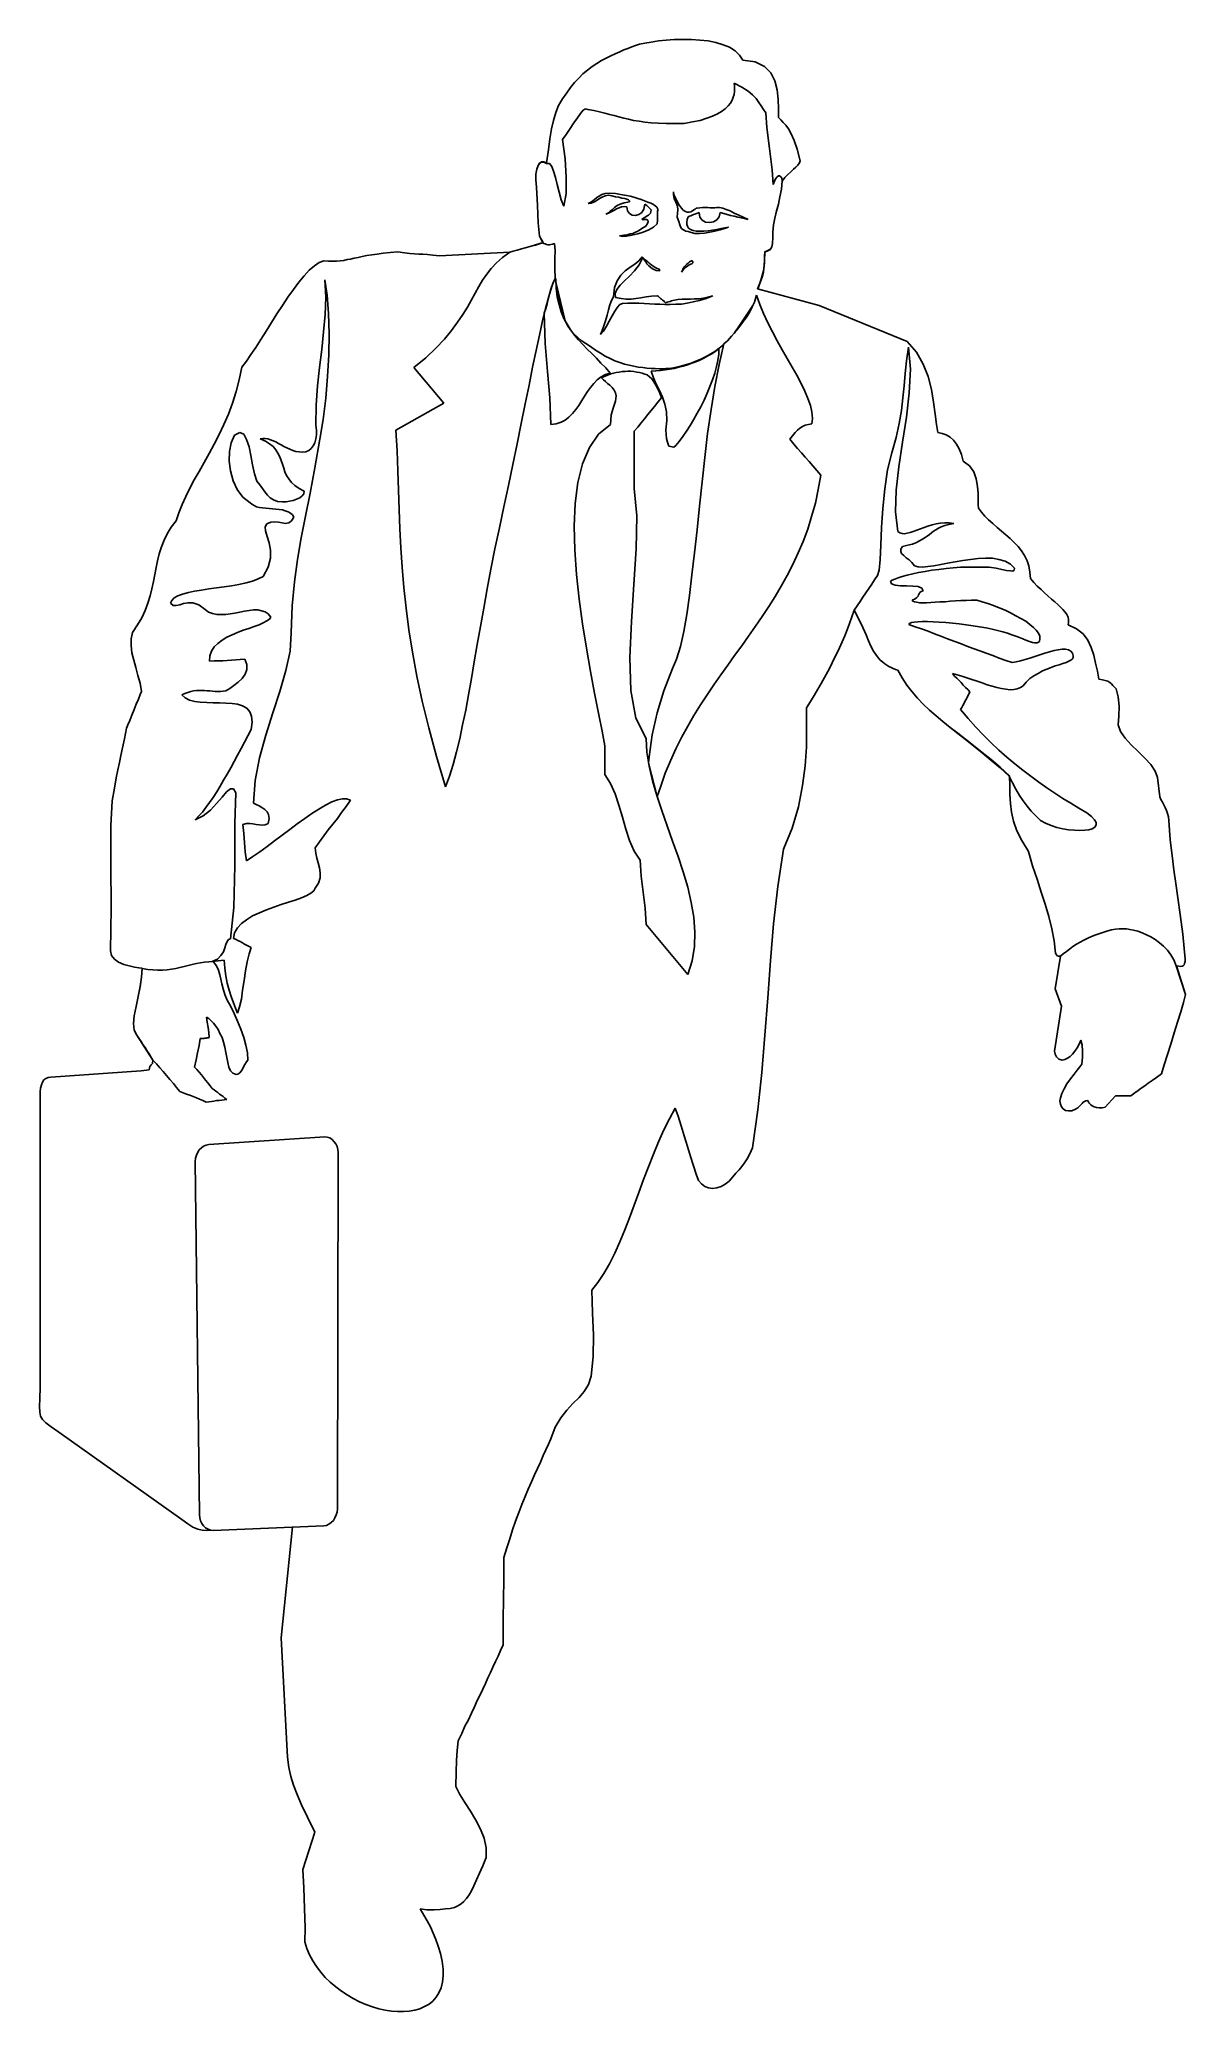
# Model space of a CAD drawing. Extents: x -3014 to -1983, y 5273 to 7048.
import ezdxf

# ---------------------------------------------------------------- set-up
doc = ezdxf.new("R2010")
doc.units = 0
doc.header["$LTSCALE"] = 1270
doc.header["$MEASUREMENT"] = 0
doc.layers.get('0').update_dxf_attribs({"linetype": 'CONTINUOUS'})

msp = doc.modelspace()

# ---------------------------------------------------------------- linework, layer by layer
at = {"linetype": 'CONTINUOUS'}
for p, q in [((-2457.3, 7046.5), (-2463.7, 7045.5)), ((-2450.4, 7047.2), (-2457.3, 7046.5)), ((-2443, 7047.7), (-2450.4, 7047.2)), ((-2435.4, 7047.9), (-2443, 7047.7)), ((-2427.5, 7047.7), (-2435.4, 7047.9)), ((-2419.9, 7047.2), (-2427.5, 7047.7)), ((-2412.5, 7046.5), (-2419.9, 7047.2)), ((-2405.6, 7045), (-2412.5, 7046.5)), ((-2508.5, 7028.9), (-2512.8, 7026.2)), ((-2504.2, 7031), (-2508.5, 7028.9)), ((-2500.2, 7033.1), (-2504.2, 7031)), ((-2496.1, 7035), (-2500.2, 7033.1)), ((-2492.1, 7036.7), (-2496.1, 7035)), ((-2488.3, 7038.4), (-2492.1, 7036.7)), ((-2484.7, 7039.8), (-2488.3, 7038.4)), ((-2481.1, 7041.2), (-2484.7, 7039.8)), ((-2478, 7042.4), (-2481.1, 7041.2)), ((-2474.2, 7043.6), (-2478, 7042.4)), ((-2469.5, 7044.6), (-2474.2, 7043.6)), ((-2463.7, 7045.5), (-2469.5, 7044.6)), ((-2399, 7043.1), (-2405.6, 7045)), ((-2393.3, 7040.8), (-2399, 7043.1)), ((-2388.3, 7037.7), (-2393.3, 7040.8)), ((-2384.2, 7033.8), (-2388.3, 7037.7)), ((-2381.4, 7029.3), (-2384.2, 7033.8)), ((-2370.2, 7027.7), (-2381.4, 7029.3)), ((-2529, 7013.1), (-2532.8, 7009.1)), ((-2525.2, 7016.9), (-2529, 7013.1)), ((-2521.1, 7020.3), (-2525.2, 7016.9)), ((-2516.8, 7023.4), (-2521.1, 7020.3)), ((-2512.8, 7026.2), (-2516.8, 7023.4)), ((-2361.8, 7023.6), (-2370.2, 7027.7)), ((-2356.1, 7017.9), (-2361.8, 7023.6)), ((-2352.5, 7010.5), (-2356.1, 7017.9)), ((-2350.4, 7002.4), (-2352.5, 7010.5)), ((-2543.7, 6994.3), (-2547.1, 6988.4)), ((-2539.7, 6999.8), (-2543.7, 6994.3)), ((-2536.3, 7004.6), (-2539.7, 6999.8)), ((-2532.8, 7009.1), (-2536.3, 7004.6)), ((-2392.5, 6990.5), (-2390.9, 6993.1)), ((-2390.9, 6993.1), (-2389.9, 6995.8)), ((-2389.9, 6995.8), (-2389.2, 6998.4)), ((-2389.2, 7008.4), (-2382.1, 7004.8)), ((-2388.7, 7006), (-2389.2, 7008.4)), ((-2389.2, 6998.4), (-2388.7, 7001)), ((-2388.7, 7003.4), (-2388.7, 7006)), ((-2388.7, 7001), (-2388.7, 7003.4)), ((-2382.1, 7004.8), (-2376.6, 7001.2)), ((-2376.6, 7001.2), (-2372.5, 6997.9)), ((-2372.5, 6997.9), (-2369.2, 6994.6)), ((-2369.2, 6994.6), (-2366.8, 6991.2)), ((-2349.7, 6993.8), (-2350.4, 7002.4)), ((-2349.4, 6985.5), (-2349.7, 6993.8)), ((-2551.8, 6975), (-2553.5, 6967.4)), ((-2549.7, 6982.2), (-2551.8, 6975)), ((-2547.1, 6988.4), (-2549.7, 6982.2)), ((-2533.3, 6972.7), (-2530.2, 6977.4)), ((-2530.2, 6977.4), (-2527.5, 6981.2)), ((-2527.5, 6981.2), (-2524.9, 6984.1)), ((-2524.9, 6984.1), (-2522.8, 6985.3)), ((-2522.8, 6985.3), (-2520.9, 6984.8)), ((-2520.9, 6984.8), (-2515.4, 6983.8)), ((-2515.4, 6983.8), (-2510.4, 6982.7)), ((-2510.4, 6982.7), (-2505.6, 6981.5)), ((-2505.6, 6981.5), (-2501.4, 6980.3)), ((-2501.4, 6980.3), (-2497.1, 6979.3)), ((-2497.1, 6979.3), (-2492.8, 6978.1)), ((-2492.8, 6978.1), (-2488.5, 6976.9)), ((-2488.5, 6976.9), (-2484.2, 6976)), ((-2484.2, 6976), (-2479.7, 6975)), ((-2479.7, 6975), (-2474.7, 6974.3)), ((-2426.6, 6973.6), (-2419.7, 6975)), ((-2419.7, 6975), (-2413.7, 6976.9)), ((-2413.7, 6976.9), (-2408.5, 6978.9)), ((-2408.5, 6978.9), (-2404.2, 6981)), ((-2404.2, 6981), (-2400.4, 6983.1)), ((-2400.4, 6983.1), (-2397.1, 6985.5)), ((-2397.1, 6985.5), (-2394.5, 6988.1)), ((-2394.5, 6988.1), (-2392.5, 6990.5)), ((-2366.8, 6991.2), (-2364.7, 6988.1)), ((-2364.7, 6988.1), (-2362.8, 6984.8)), ((-2362.8, 6984.8), (-2360.6, 6981.7)), ((-2360.6, 6981.7), (-2359.7, 6968.6)), ((-2349.4, 6977.7), (-2349.4, 6985.5)), ((-2347.3, 6975.5), (-2349.4, 6977.7)), ((-2345.2, 6973.1), (-2347.3, 6975.5)), ((-2554.9, 6958.4), (-2556.3, 6948.4)), ((-2553.5, 6967.4), (-2554.9, 6958.4)), ((-2543.7, 6957.7), (-2540.2, 6962.4)), ((-2541.1, 6940.3), (-2543.7, 6957.7)), ((-2540.2, 6962.4), (-2536.6, 6967.7)), ((-2536.6, 6967.7), (-2533.3, 6972.7)), ((-2474.7, 6974.3), (-2469.5, 6973.4)), ((-2469.5, 6973.4), (-2463.7, 6972.9)), ((-2463.7, 6972.9), (-2457.5, 6972.4)), ((-2457.5, 6972.4), (-2450.4, 6972.2)), ((-2450.4, 6972.2), (-2442.8, 6972.2)), ((-2442.8, 6972.2), (-2434.2, 6972.2)), ((-2434.2, 6972.2), (-2426.6, 6973.6)), ((-2359.7, 6968.6), (-2357.3, 6949.6)), ((-2342.8, 6970.8), (-2345.2, 6973.1)), ((-2340.4, 6967.4), (-2342.8, 6970.8)), ((-2337.8, 6962.9), (-2340.4, 6967.4)), ((-2335.2, 6956.9), (-2337.8, 6962.9)), ((-2556.3, 6948.4), (-2558, 6936.7)), ((-2540.2, 6923.8), (-2541.1, 6940.3)), ((-2357.3, 6949.6), (-2354.9, 6930.5)), ((-2332.5, 6949.1), (-2335.2, 6956.9)), ((-2329.7, 6938.6), (-2332.5, 6949.1)), ((-2566.8, 6931), (-2567.5, 6926.7)), ((-2567.5, 6926.7), (-2566.8, 6931)), ((-2567.5, 6926.7), (-2567.5, 6921.5)), ((-2567.5, 6921.5), (-2567.5, 6926.7)), ((-2565.6, 6934.3), (-2566.8, 6931)), ((-2566.8, 6931), (-2565.6, 6934.3)), ((-2564.2, 6936.5), (-2565.6, 6934.3)), ((-2565.6, 6934.3), (-2564.2, 6936.2)), ((-2562.5, 6937.7), (-2564.2, 6936.5)), ((-2564.2, 6936.2), (-2562.5, 6937.4)), ((-2560.4, 6937.7), (-2562.5, 6937.7)), ((-2562.5, 6937.4), (-2560.4, 6937.4)), ((-2558, 6936.7), (-2560.4, 6937.7)), ((-2560.4, 6937.4), (-2558, 6936.2)), ((-2558, 6936.2), (-2555.4, 6936.2)), ((-2555.4, 6936.2), (-2553.3, 6933.6)), ((-2553.3, 6933.6), (-2551.6, 6929.3)), ((-2551.6, 6929.3), (-2549.9, 6923.6)), ((-2549.9, 6923.6), (-2548.3, 6917.2)), ((-2540.4, 6909.3), (-2540.2, 6923.8)), ((-2354.9, 6930.5), (-2354, 6917.4)), ((-2353, 6920.3), (-2352.1, 6922.4)), ((-2352.1, 6922.4), (-2350.6, 6924.1)), ((-2350.6, 6924.1), (-2349.4, 6925)), ((-2349.4, 6925), (-2348.3, 6925)), ((-2348.3, 6925), (-2347.1, 6924.3)), ((-2347.1, 6924.3), (-2346.4, 6922.9)), ((-2346.4, 6922.9), (-2345.9, 6920.5)), ((-2345.9, 6920.3), (-2343.5, 6923.6)), ((-2343.5, 6923.6), (-2340.9, 6926.2)), ((-2340.9, 6926.2), (-2338.3, 6928.6)), ((-2338.3, 6928.6), (-2335.9, 6931)), ((-2335.9, 6931), (-2333.7, 6932.9)), ((-2333.7, 6932.9), (-2331.8, 6934.8)), ((-2331.8, 6934.8), (-2330.4, 6936.7)), ((-2330.4, 6936.7), (-2329.7, 6938.6)), ((-2567.5, 6921.5), (-2567.1, 6915)), ((-2567.1, 6915), (-2567.5, 6921.5)), ((-2567.1, 6915), (-2566.1, 6898.4)), ((-2566.1, 6898.4), (-2567.1, 6915)), ((-2548.3, 6917.2), (-2546.6, 6910.3)), ((-2546.6, 6910.3), (-2544.7, 6903.6)), ((-2542.3, 6897.9), (-2540.4, 6909.3)), ((-2512.8, 6905.5), (-2515.2, 6903.6)), ((-2510.6, 6906.9), (-2512.8, 6905.5)), ((-2512.5, 6903.1), (-2510.2, 6904.6)), ((-2508.3, 6908.4), (-2510.6, 6906.9)), ((-2510.2, 6904.6), (-2507.8, 6906)), ((-2505.2, 6909.1), (-2508.3, 6908.4)), ((-2507.8, 6906), (-2505.2, 6907.2)), ((-2501.1, 6909.6), (-2505.2, 6909.1)), ((-2505.2, 6907.2), (-2502.3, 6907.7)), ((-2502.3, 6907.7), (-2499.2, 6907.2)), ((-2495.9, 6909.1), (-2501.1, 6909.6)), ((-2499.2, 6907.2), (-2495.9, 6906.2)), ((-2492.8, 6908.6), (-2495.9, 6909.1)), ((-2495.9, 6906.2), (-2492.8, 6905.8)), ((-2489.7, 6908.1), (-2492.8, 6908.6)), ((-2492.8, 6905.8), (-2490.2, 6905)), ((-2490.2, 6905), (-2487.5, 6904.6)), ((-2486.1, 6907.4), (-2489.7, 6908.1)), ((-2487.5, 6904.6), (-2485.6, 6904.1)), ((-2482.8, 6906.7), (-2486.1, 6907.4)), ((-2485.6, 6904.1), (-2484.2, 6903.6)), ((-2479.5, 6905.8), (-2482.8, 6906.7)), ((-2475.9, 6904.8), (-2479.5, 6905.8)), ((-2472.8, 6903.8), (-2475.9, 6904.8)), ((-2443.7, 6910.8), (-2443.3, 6908.4)), ((-2443.7, 6908.1), (-2443.7, 6910.8)), ((-2443, 6904.8), (-2443.7, 6908.1)), ((-2443.3, 6908.4), (-2442.3, 6906)), ((-2441.6, 6901.5), (-2443, 6904.8)), ((-2442.3, 6906), (-2441.1, 6903.4)), ((-2354, 6917.4), (-2353, 6920.3)), ((-2349.4, 6899.8), (-2348, 6906.2)), ((-2348, 6906.2), (-2349.4, 6899.8)), ((-2348, 6906.2), (-2346.6, 6913.1)), ((-2346.6, 6913.1), (-2348, 6906.2)), ((-2345.9, 6920.5), (-2346.6, 6913.1)), ((-2346.6, 6913.1), (-2345.9, 6920.3)), ((-2566.1, 6898.4), (-2565.6, 6882.9)), ((-2565.6, 6882.9), (-2566.1, 6898.4)), ((-2544.7, 6903.6), (-2542.3, 6897.9)), ((-2517.5, 6901.9), (-2520.6, 6900.3)), ((-2520.6, 6900.3), (-2517.8, 6900.5)), ((-2517.8, 6900.5), (-2514.9, 6901.7)), ((-2515.2, 6903.6), (-2517.5, 6901.9)), ((-2514.9, 6901.7), (-2512.5, 6903.1)), ((-2502.3, 6891.9), (-2504.5, 6890.8)), ((-2504.5, 6890.8), (-2502.1, 6891.7)), ((-2500.6, 6893.4), (-2502.3, 6891.9)), ((-2502.1, 6891.7), (-2499.7, 6892.9)), ((-2498.7, 6895), (-2500.6, 6893.4)), ((-2499.7, 6892.9), (-2497.3, 6894.1)), ((-2496.8, 6896.7), (-2498.7, 6895)), ((-2497.3, 6894.1), (-2494.9, 6895.5)), ((-2494.5, 6898.4), (-2496.8, 6896.7)), ((-2494.9, 6895.5), (-2492.6, 6896.5)), ((-2491.6, 6899.8), (-2494.5, 6898.4)), ((-2492.6, 6896.5), (-2490.4, 6897.4)), ((-2488, 6901), (-2491.6, 6899.8)), ((-2490.4, 6897.4), (-2488, 6897.7)), ((-2483.3, 6901.7), (-2488, 6901)), ((-2488, 6897.7), (-2485.6, 6897.4)), ((-2485.6, 6897.4), (-2485.2, 6893.6)), ((-2485.2, 6893.6), (-2483.3, 6891.2)), ((-2484.2, 6903.6), (-2483.3, 6902.7)), ((-2483.3, 6902.7), (-2483.3, 6901.7)), ((-2483.3, 6891.2), (-2480.9, 6889.8)), ((-2480.9, 6889.8), (-2477.8, 6889.6)), ((-2477.8, 6889.6), (-2474.9, 6890.3)), ((-2474.9, 6890.3), (-2472.3, 6892.2)), ((-2469.7, 6902.7), (-2472.8, 6903.8)), ((-2472.3, 6892.2), (-2470.4, 6895.3)), ((-2470.2, 6887.4), (-2472.1, 6886.2)), ((-2472.1, 6886.2), (-2471.1, 6885.5)), ((-2470.4, 6895.3), (-2469.5, 6899.6)), ((-2468.5, 6888.4), (-2470.2, 6887.4)), ((-2466.8, 6901.5), (-2469.7, 6902.7)), ((-2469.5, 6899.6), (-2467.6, 6898.6)), ((-2467.3, 6889.1), (-2468.5, 6888.4)), ((-2467.6, 6898.6), (-2466.4, 6897.4)), ((-2466.1, 6889.8), (-2467.3, 6889.1)), ((-2464.2, 6900.5), (-2466.8, 6901.5)), ((-2466.4, 6897.4), (-2465.4, 6896)), ((-2465.2, 6890.8), (-2466.1, 6889.8)), ((-2465.4, 6896), (-2463.7, 6894.6)), ((-2464.4, 6891.7), (-2465.2, 6890.8)), ((-2464, 6892.9), (-2464.4, 6891.7)), ((-2461.8, 6899.3), (-2464.2, 6900.5)), ((-2463.7, 6894.6), (-2464, 6892.9)), ((-2460.2, 6898.1), (-2461.8, 6899.3)), ((-2458.7, 6896.9), (-2460.2, 6898.1)), ((-2458, 6895.7), (-2458.7, 6896.9)), ((-2457.5, 6894.6), (-2458, 6895.7)), ((-2458, 6893.6), (-2457.5, 6894.6)), ((-2458, 6891.2), (-2458, 6893.6)), ((-2458, 6888.4), (-2458, 6891.2)), ((-2458, 6885.3), (-2458, 6888.4)), ((-2440.2, 6897.9), (-2441.6, 6901.5)), ((-2441.1, 6903.4), (-2439.7, 6900.8)), ((-2440.4, 6887.9), (-2440.2, 6891.5)), ((-2439, 6884.1), (-2440.4, 6887.9)), ((-2439.7, 6894.6), (-2440.2, 6897.9)), ((-2440.2, 6891.5), (-2439.7, 6894.6)), ((-2439.7, 6900.8), (-2438.3, 6898.4)), ((-2438.3, 6898.4), (-2436.6, 6896.2)), ((-2436.6, 6896.2), (-2434.9, 6894.3)), ((-2434.9, 6894.3), (-2433, 6893.1)), ((-2433, 6893.1), (-2431.4, 6892.4)), ((-2431.4, 6892.4), (-2429.7, 6892.4)), ((-2430.4, 6888.4), (-2431.4, 6886)), ((-2429.2, 6888.9), (-2430.4, 6888.4)), ((-2429.7, 6892.4), (-2428, 6892.9)), ((-2428, 6889.3), (-2429.2, 6888.9)), ((-2428, 6892.9), (-2426.6, 6893.6)), ((-2426.8, 6889.8), (-2428, 6889.3)), ((-2425.6, 6890.3), (-2426.8, 6889.8)), ((-2426.6, 6893.6), (-2425.4, 6894.6)), ((-2424.4, 6890.8), (-2425.6, 6890.3)), ((-2425.4, 6894.6), (-2424.2, 6895.3)), ((-2423, 6891.2), (-2424.4, 6890.8)), ((-2424.2, 6895.3), (-2423.3, 6896)), ((-2423.3, 6896), (-2422.5, 6896.2)), ((-2421.8, 6891.7), (-2423, 6891.2)), ((-2422.5, 6896.2), (-2419.9, 6896.5)), ((-2420.6, 6892.2), (-2421.8, 6891.7)), ((-2419.9, 6888.1), (-2420.6, 6892.2)), ((-2419.9, 6896.5), (-2417.5, 6896.7)), ((-2417.8, 6885.3), (-2419.9, 6888.1)), ((-2417.5, 6896.7), (-2415.2, 6896.7)), ((-2415.2, 6896.7), (-2412.8, 6896.7)), ((-2412.8, 6896.7), (-2410.6, 6896.5)), ((-2410.6, 6896.5), (-2408.5, 6896.5)), ((-2408.5, 6896.5), (-2406.6, 6896.5)), ((-2406.6, 6896.5), (-2404.7, 6896.7)), ((-2404.7, 6896.7), (-2402.3, 6896.7)), ((-2402.5, 6888.4), (-2404.7, 6885.5)), ((-2401.6, 6892.2), (-2402.5, 6888.4)), ((-2402.3, 6896.7), (-2399.4, 6896)), ((-2398.5, 6891.2), (-2401.6, 6892.2)), ((-2399.4, 6896), (-2396.4, 6895)), ((-2395.4, 6890.5), (-2398.5, 6891.2)), ((-2396.4, 6895), (-2392.8, 6893.6)), ((-2392.3, 6889.6), (-2395.4, 6890.5)), ((-2392.8, 6893.6), (-2389, 6891.7)), ((-2389, 6888.9), (-2392.3, 6889.6)), ((-2389, 6891.7), (-2384.9, 6889.8)), ((-2385.9, 6888.1), (-2389, 6888.9)), ((-2382.8, 6887.4), (-2385.9, 6888.1)), ((-2384.9, 6889.8), (-2380.9, 6887.9)), ((-2379.7, 6886.7), (-2382.8, 6887.4)), ((-2380.9, 6887.9), (-2376.6, 6886)), ((-2376.6, 6886), (-2379.7, 6886.7)), ((-2353.7, 6881), (-2352.5, 6887.2)), ((-2352.5, 6887.2), (-2353.7, 6881)), ((-2351.1, 6893.6), (-2352.5, 6887.2)), ((-2352.5, 6887.2), (-2351.1, 6893.4)), ((-2351.1, 6893.4), (-2349.4, 6899.8)), ((-2349.4, 6899.8), (-2351.1, 6893.6)), ((-2565.6, 6882.9), (-2564.4, 6871)), ((-2564.4, 6871), (-2565.6, 6882.9)), ((-2564.4, 6871), (-2561.1, 6865.3)), ((-2561.3, 6865), (-2564.4, 6871)), ((-2488.5, 6871.7), (-2492.3, 6871.2)), ((-2492.3, 6871.2), (-2489.7, 6870.7)), ((-2489.7, 6870.7), (-2485.9, 6871)), ((-2485.4, 6872.2), (-2488.5, 6871.7)), ((-2485.9, 6871), (-2481.1, 6871.7)), ((-2482.8, 6872.9), (-2485.4, 6872.2)), ((-2480.4, 6873.4), (-2482.8, 6872.9)), ((-2481.1, 6871.7), (-2475.9, 6872.9)), ((-2478.5, 6874.3), (-2480.4, 6873.4)), ((-2476.4, 6875), (-2478.5, 6874.3)), ((-2474.4, 6876.2), (-2476.4, 6875)), ((-2475.9, 6872.9), (-2470.9, 6874.6)), ((-2472.1, 6877.7), (-2474.4, 6876.2)), ((-2468.7, 6880), (-2472.1, 6877.7)), ((-2471.1, 6885.5), (-2469.7, 6885.8)), ((-2470.9, 6874.6), (-2465.9, 6876.7)), ((-2469.7, 6885.8), (-2468, 6885.8)), ((-2467.1, 6882.2), (-2468.7, 6880)), ((-2468, 6885.8), (-2466.8, 6885.3)), ((-2466.6, 6884.1), (-2467.1, 6882.2)), ((-2466.8, 6885.3), (-2466.6, 6884.1)), ((-2465.9, 6876.7), (-2461.6, 6879.1)), ((-2461.6, 6879.1), (-2458.3, 6881.9)), ((-2458.3, 6881.9), (-2458, 6885.3)), ((-2438, 6881.2), (-2439, 6884.1)), ((-2437.3, 6879.3), (-2438, 6881.2)), ((-2436.4, 6877.9), (-2437.3, 6879.3)), ((-2435.4, 6876.9), (-2436.4, 6877.9)), ((-2434.2, 6876.2), (-2435.4, 6876.9)), ((-2432.5, 6875.5), (-2434.2, 6876.2)), ((-2430.4, 6875), (-2432.5, 6875.5)), ((-2431.4, 6886), (-2431.8, 6883.6)), ((-2431.8, 6883.6), (-2431.8, 6881.5)), ((-2431.8, 6881.5), (-2431.1, 6879.8)), ((-2431.1, 6879.8), (-2430.2, 6878.1)), ((-2427.8, 6874.1), (-2430.4, 6875)), ((-2430.2, 6878.1), (-2428.3, 6876.9)), ((-2428.3, 6876.9), (-2426.1, 6876)), ((-2424.4, 6873.4), (-2427.8, 6874.1)), ((-2426.1, 6876), (-2423.3, 6875.5)), ((-2420.4, 6873.4), (-2424.4, 6873.4)), ((-2423.3, 6875.5), (-2419.9, 6875.5)), ((-2415.9, 6873.6), (-2420.4, 6873.4)), ((-2419.9, 6875.5), (-2416.4, 6875.5)), ((-2414.9, 6883.6), (-2417.8, 6885.3)), ((-2416.4, 6875.5), (-2412.5, 6875.8)), ((-2411.1, 6874.6), (-2415.9, 6873.6)), ((-2411.4, 6883.1), (-2414.9, 6883.6)), ((-2412.5, 6875.8), (-2408.7, 6876.2)), ((-2407.8, 6883.8), (-2411.4, 6883.1)), ((-2406.4, 6875.5), (-2411.1, 6874.6)), ((-2408.7, 6876.2), (-2404.7, 6876.9)), ((-2404.7, 6885.5), (-2407.8, 6883.8)), ((-2401.8, 6876.7), (-2406.4, 6875.5)), ((-2404.7, 6876.9), (-2400.9, 6877.7)), ((-2397.8, 6877.9), (-2401.8, 6876.7)), ((-2400.9, 6877.7), (-2397.5, 6878.4)), ((-2394.2, 6879.1), (-2397.8, 6877.9)), ((-2397.5, 6878.4), (-2394.2, 6879.1)), ((-2354.5, 6874.6), (-2353.7, 6881)), ((-2353.7, 6881), (-2354.5, 6874.6)), ((-2354.5, 6867.9), (-2354.5, 6874.6)), ((-2354.5, 6874.6), (-2354.5, 6867.9)), ((-2730.9, 6851), (-2734.2, 6850.3)), ((-2727.3, 6851.7), (-2730.9, 6851)), ((-2723.7, 6852.7), (-2727.3, 6851.7)), ((-2719.7, 6853.4), (-2723.7, 6852.7)), ((-2715.2, 6854.1), (-2719.7, 6853.4)), ((-2710.4, 6854.8), (-2715.2, 6854.1)), ((-2704.9, 6855.5), (-2710.4, 6854.8)), ((-2698.7, 6856.2), (-2704.9, 6855.5)), ((-2691.8, 6856.7), (-2698.7, 6856.2)), ((-2685.9, 6856), (-2691.8, 6856.7)), ((-2681.1, 6855.3), (-2685.9, 6856)), ((-2676.8, 6855), (-2681.1, 6855.3)), ((-2673, 6854.8), (-2676.8, 6855)), ((-2669.2, 6854.6), (-2673, 6854.8)), ((-2665.2, 6854.3), (-2669.2, 6854.6)), ((-2660.2, 6853.8), (-2665.2, 6854.3)), ((-2654.4, 6853.1), (-2660.2, 6853.8)), ((-2590.9, 6856.5), (-2654.4, 6853.1)), ((-2603, 6846.9), (-2597.5, 6851.7)), ((-2597.5, 6851.7), (-2590.9, 6856.5)), ((-2590.9, 6856.5), (-2588, 6857.4)), ((-2588, 6857.4), (-2590.9, 6856.5)), ((-2588, 6857.4), (-2584.4, 6858.4)), ((-2584.4, 6858.4), (-2588, 6857.4)), ((-2584.4, 6858.4), (-2580.4, 6859.6)), ((-2580.4, 6859.6), (-2584.4, 6858.4)), ((-2580.4, 6859.6), (-2576.1, 6860.8)), ((-2576.1, 6860.8), (-2580.4, 6859.6)), ((-2576.1, 6860.8), (-2571.8, 6861.9)), ((-2571.8, 6861.9), (-2576.1, 6860.8)), ((-2567.8, 6863.1), (-2571.8, 6861.9)), ((-2571.8, 6861.9), (-2567.8, 6862.9)), ((-2564, 6864.3), (-2567.8, 6863.1)), ((-2567.8, 6862.9), (-2564.2, 6864.1)), ((-2564.2, 6864.1), (-2561.3, 6865)), ((-2561.1, 6865.3), (-2564, 6864.3)), ((-2561.3, 6865), (-2560.4, 6864.3)), ((-2560.4, 6864.3), (-2561.3, 6865)), ((-2560.4, 6864.3), (-2559.2, 6863.9)), ((-2559.2, 6863.9), (-2560.4, 6864.3)), ((-2559.2, 6863.9), (-2558, 6863.4)), ((-2558, 6863.4), (-2559.2, 6863.9)), ((-2558, 6863.4), (-2556.8, 6863.1)), ((-2556.8, 6863.1), (-2558, 6863.4)), ((-2556.8, 6863.1), (-2555.4, 6863.1)), ((-2555.4, 6863.1), (-2556.8, 6863.1)), ((-2555.4, 6863.1), (-2554, 6863.4)), ((-2554, 6863.4), (-2555.4, 6863.1)), ((-2554, 6863.4), (-2552.5, 6863.6)), ((-2552.5, 6863.6), (-2554, 6863.4)), ((-2552.5, 6863.6), (-2550.9, 6864.3)), ((-2550.9, 6864.3), (-2552.5, 6863.6)), ((-2550.9, 6864.3), (-2550.2, 6858.1)), ((-2550.2, 6858.1), (-2550.9, 6864.3)), ((-2550.4, 6850.8), (-2550.6, 6842.2)), ((-2550.6, 6842.2), (-2550.4, 6850.8)), ((-2550.2, 6858.1), (-2550.4, 6850.8)), ((-2550.4, 6850.8), (-2550.2, 6858.1)), ((-2471.8, 6852.4), (-2474.9, 6848.8)), ((-2474.7, 6845), (-2471.6, 6851)), ((-2471.1, 6851.5), (-2471.8, 6852.4)), ((-2471.6, 6851), (-2470.2, 6849.6)), ((-2470.2, 6850.5), (-2471.1, 6851.5)), ((-2361.8, 6853.1), (-2361.6, 6856.7)), ((-2361.6, 6856.5), (-2361.8, 6848.6)), ((-2361.8, 6849.8), (-2361.8, 6853.1)), ((-2361.6, 6856.7), (-2359, 6857.9)), ((-2359, 6857.7), (-2361.6, 6856.5)), ((-2359, 6857.9), (-2357.1, 6858.8)), ((-2357.1, 6858.6), (-2359, 6857.7)), ((-2357.1, 6858.8), (-2355.9, 6860)), ((-2355.9, 6860), (-2357.1, 6858.6)), ((-2355.9, 6860), (-2355.2, 6861.5)), ((-2355.2, 6861.2), (-2355.9, 6860)), ((-2355.2, 6861.5), (-2354.9, 6862.9)), ((-2354.9, 6862.7), (-2355.2, 6861.2)), ((-2354.9, 6862.9), (-2354.7, 6864.3)), ((-2354.7, 6864.3), (-2354.9, 6862.7)), ((-2354.7, 6866), (-2354.5, 6867.9)), ((-2354.5, 6867.9), (-2354.7, 6866)), ((-2354.7, 6864.3), (-2354.7, 6866)), ((-2354.7, 6866), (-2354.7, 6864.3)), ((-2776.1, 6835.3), (-2780.9, 6829.6)), ((-2771.4, 6840.3), (-2776.1, 6835.3)), ((-2766.8, 6844.3), (-2771.4, 6840.3)), ((-2762.5, 6847.2), (-2766.8, 6844.3)), ((-2758.3, 6848.6), (-2762.5, 6847.2)), ((-2754.2, 6848.4), (-2758.3, 6848.6)), ((-2750.4, 6848.4), (-2754.2, 6848.4)), ((-2746.8, 6848.4), (-2750.4, 6848.4)), ((-2743.5, 6848.8), (-2746.8, 6848.4)), ((-2740.4, 6849.1), (-2743.5, 6848.8)), ((-2737.3, 6849.8), (-2740.4, 6849.1)), ((-2734.2, 6850.3), (-2737.3, 6849.8)), ((-2615.6, 6831.2), (-2611.8, 6836.7)), ((-2611.8, 6836.7), (-2607.8, 6841.9)), ((-2607.8, 6841.9), (-2603, 6846.9)), ((-2550.6, 6842.2), (-2550.2, 6832.9)), ((-2550.2, 6832.9), (-2550.6, 6842.2)), ((-2491.1, 6835.8), (-2494.5, 6830.8)), ((-2487.1, 6839.6), (-2491.1, 6835.8)), ((-2487.8, 6830.8), (-2483.3, 6835)), ((-2482.8, 6842.9), (-2487.1, 6839.6)), ((-2483.3, 6835), (-2478.7, 6839.8)), ((-2478.5, 6845.7), (-2482.8, 6842.9)), ((-2478.7, 6839.8), (-2474.7, 6845)), ((-2474.9, 6848.8), (-2478.5, 6845.7)), ((-2469.2, 6849.6), (-2470.2, 6850.5)), ((-2470.2, 6849.6), (-2468.7, 6847.9)), ((-2468, 6848.6), (-2469.2, 6849.6)), ((-2468.7, 6847.9), (-2467.6, 6846)), ((-2466.8, 6847.7), (-2468, 6848.6)), ((-2467.6, 6846), (-2465.9, 6844.3)), ((-2465.6, 6846.7), (-2466.8, 6847.7)), ((-2465.9, 6844.3), (-2464.2, 6842.7)), ((-2464, 6845.5), (-2465.6, 6846.7)), ((-2464.2, 6842.7), (-2462.1, 6841.2)), ((-2462.3, 6844.3), (-2464, 6845.5)), ((-2460.2, 6842.7), (-2462.3, 6844.3)), ((-2462.1, 6841.2), (-2459.2, 6840)), ((-2458.3, 6841.9), (-2460.2, 6842.7)), ((-2459.2, 6840), (-2455.9, 6839.6)), ((-2456.6, 6841.2), (-2458.3, 6841.9)), ((-2455.9, 6839.6), (-2456.6, 6841.2)), ((-2436.4, 6838.6), (-2434.7, 6841)), ((-2435.4, 6841), (-2436.4, 6838.6)), ((-2434.5, 6842.9), (-2435.4, 6841)), ((-2434.7, 6841), (-2432.8, 6842.7)), ((-2433, 6844.6), (-2434.5, 6842.9)), ((-2431.8, 6845.7), (-2433, 6844.6)), ((-2432.8, 6842.7), (-2430.9, 6844.1)), ((-2430.4, 6846.7), (-2431.8, 6845.7)), ((-2430.9, 6844.1), (-2429, 6845.3)), ((-2429.2, 6847.7), (-2430.4, 6846.7)), ((-2428, 6848.4), (-2429.2, 6847.7)), ((-2429, 6845.3), (-2427.3, 6846)), ((-2427.3, 6849.1), (-2428, 6848.4)), ((-2426.4, 6847.9), (-2427.3, 6849.1)), ((-2427.3, 6846), (-2426.4, 6846.9)), ((-2426.4, 6846.9), (-2426.4, 6847.9)), ((-2365.6, 6829.1), (-2364, 6834.1)), ((-2362.5, 6841), (-2364.7, 6832.2)), ((-2364, 6834.1), (-2362.8, 6838.6)), ((-2362.8, 6838.6), (-2362.3, 6842.7)), ((-2361.8, 6848.6), (-2362.5, 6841)), ((-2362.3, 6842.7), (-2361.8, 6846.2)), ((-2361.8, 6846.2), (-2361.8, 6849.8)), ((-2790.6, 6816), (-2795.6, 6808.6)), ((-2785.6, 6822.9), (-2790.6, 6816)), ((-2780.9, 6829.6), (-2785.6, 6822.9)), ((-2757.3, 6831.7), (-2755.2, 6817.7)), ((-2756.6, 6816), (-2757.3, 6831.7)), ((-2757.1, 6800.3), (-2756.6, 6816)), ((-2755.2, 6817.7), (-2754, 6801.2)), ((-2625.4, 6813.6), (-2622.1, 6819.6)), ((-2622.1, 6819.6), (-2619, 6825.5)), ((-2619, 6825.5), (-2615.6, 6831.2)), ((-2556.3, 6815.3), (-2559, 6805.7)), ((-2556.6, 6814.6), (-2555.4, 6818.6)), ((-2554.2, 6823.1), (-2556.3, 6815.3)), ((-2555.4, 6818.6), (-2554.2, 6822.7)), ((-2552.1, 6829.1), (-2554.2, 6823.1)), ((-2554.2, 6822.7), (-2553, 6826.5)), ((-2553, 6826.5), (-2551.6, 6829.8)), ((-2550.2, 6832.9), (-2552.1, 6829.1)), ((-2551.6, 6829.8), (-2549.7, 6832.7)), ((-2549.4, 6828.4), (-2550.2, 6832.9)), ((-2550.2, 6832.9), (-2549.4, 6827.4)), ((-2550.2, 6831.9), (-2550.2, 6832.9)), ((-2549.7, 6832.7), (-2549.2, 6824.1)), ((-2549.4, 6827.4), (-2549.4, 6828.4)), ((-2549.4, 6828.4), (-2541.1, 6794.6)), ((-2549.4, 6827.4), (-2549.4, 6828.4)), ((-2549, 6823.8), (-2549.4, 6827.4)), ((-2549.2, 6824.1), (-2548.3, 6816.2)), ((-2547.5, 6815), (-2549, 6823.8)), ((-2548.3, 6816.2), (-2546.6, 6809.3)), ((-2497.8, 6816.2), (-2499.4, 6813.1)), ((-2496.8, 6824.6), (-2497.8, 6816.2)), ((-2494.5, 6830.8), (-2496.8, 6824.6)), ((-2496.1, 6819.3), (-2494.7, 6822.9)), ((-2495.9, 6815.8), (-2496.1, 6819.3)), ((-2490.9, 6814.8), (-2495.9, 6815.8)), ((-2494.7, 6822.9), (-2491.6, 6826.7)), ((-2491.6, 6826.7), (-2487.8, 6830.8)), ((-2473, 6815.5), (-2477.5, 6814.8)), ((-2468.3, 6816.2), (-2473, 6815.5)), ((-2463.5, 6816.9), (-2468.3, 6816.2)), ((-2458, 6817.2), (-2463.5, 6816.9)), ((-2457.1, 6816.5), (-2458, 6817.2)), ((-2456.1, 6815.5), (-2457.1, 6816.5)), ((-2455.4, 6814.8), (-2456.1, 6815.5)), ((-2412.8, 6816), (-2416.8, 6815)), ((-2414.4, 6814.8), (-2408.3, 6817.2)), ((-2408.3, 6817.2), (-2412.8, 6816)), ((-2369, 6817.7), (-2370.9, 6811.5)), ((-2366.1, 6809.3), (-2369, 6817.7)), ((-2368, 6823.4), (-2365.6, 6829.1)), ((-2312.8, 6808.6), (-2368, 6823.4)), ((-2364.7, 6832.2), (-2367.7, 6823.3)), ((-2800.6, 6801), (-2805.4, 6793.1)), ((-2795.6, 6808.6), (-2800.6, 6801)), ((-2758.5, 6784.8), (-2757.1, 6800.3)), ((-2754, 6801.2), (-2753.5, 6783.1)), ((-2638, 6793.4), (-2633.3, 6800.3)), ((-2633.3, 6800.3), (-2629.2, 6806.9)), ((-2629.2, 6806.9), (-2625.4, 6813.6)), ((-2559, 6805.7), (-2561.6, 6794.6)), ((-2560.2, 6801.7), (-2558.7, 6805.7)), ((-2559.2, 6774.3), (-2560.2, 6801.7)), ((-2558.7, 6805.7), (-2557.5, 6810)), ((-2557.5, 6810), (-2556.6, 6814.6)), ((-2545.4, 6806.2), (-2547.5, 6815)), ((-2546.6, 6809.3), (-2544.7, 6802.9)), ((-2543, 6798.6), (-2545.4, 6806.2)), ((-2544.7, 6802.9), (-2542.3, 6796.9)), ((-2542.8, 6797.9), (-2543, 6798.6)), ((-2542.3, 6796.9), (-2542.8, 6797.9)), ((-2503.5, 6799.8), (-2504.9, 6794.8)), ((-2502.3, 6804.6), (-2503.5, 6799.8)), ((-2500.9, 6809.1), (-2502.3, 6804.6)), ((-2501.6, 6794.3), (-2499, 6799.1)), ((-2499.4, 6813.1), (-2500.9, 6809.1)), ((-2499, 6799.1), (-2496.6, 6803.4)), ((-2496.6, 6803.4), (-2494.2, 6806.9)), ((-2494.2, 6806.9), (-2492.1, 6809.3)), ((-2492.1, 6809.3), (-2489.7, 6810.3)), ((-2486.4, 6814.3), (-2490.9, 6814.8)), ((-2489.7, 6810.3), (-2484.7, 6810.5)), ((-2481.8, 6814.3), (-2486.4, 6814.3)), ((-2484.7, 6810.5), (-2479.7, 6810.5)), ((-2477.5, 6814.8), (-2481.8, 6814.3)), ((-2479.7, 6810.5), (-2474.9, 6810.5)), ((-2474.9, 6810.5), (-2470.2, 6810.3)), ((-2470.2, 6810.3), (-2465.4, 6810)), ((-2465.4, 6810), (-2460.6, 6809.8)), ((-2460.6, 6809.8), (-2456.1, 6809.6)), ((-2456.1, 6809.6), (-2451.4, 6809.3)), ((-2454.5, 6814.1), (-2455.4, 6814.8)), ((-2453.5, 6813.4), (-2454.5, 6814.1)), ((-2452.5, 6812.7), (-2453.5, 6813.4)), ((-2451.8, 6811.7), (-2452.5, 6812.7)), ((-2450.9, 6811), (-2451.8, 6811.7)), ((-2451.4, 6809.3), (-2446.6, 6809.3)), ((-2449.4, 6811.5), (-2450.9, 6811)), ((-2448.3, 6811.9), (-2449.4, 6811.5)), ((-2446.8, 6812.2), (-2448.3, 6811.9)), ((-2445.4, 6812.7), (-2446.8, 6812.2)), ((-2446.6, 6809.3), (-2441.6, 6809.6)), ((-2444.2, 6812.9), (-2445.4, 6812.7)), ((-2442.8, 6813.4), (-2444.2, 6812.9)), ((-2441.4, 6813.6), (-2442.8, 6813.4)), ((-2441.6, 6809.6), (-2436.6, 6809.8)), ((-2439.9, 6813.8), (-2441.4, 6813.6)), ((-2435.9, 6814.1), (-2439.9, 6813.8)), ((-2436.6, 6809.8), (-2431.4, 6810.5)), ((-2432.1, 6814.3), (-2435.9, 6814.1)), ((-2428.3, 6814.3), (-2432.1, 6814.3)), ((-2431.4, 6810.5), (-2425.9, 6811.7)), ((-2424.7, 6814.6), (-2428.3, 6814.3)), ((-2425.9, 6811.7), (-2420.4, 6812.9)), ((-2420.9, 6814.6), (-2424.7, 6814.6)), ((-2416.8, 6815), (-2420.9, 6814.6)), ((-2420.4, 6812.9), (-2414.4, 6814.8)), ((-2389.2, 6783.4), (-2372.3, 6808.6)), ((-2377.8, 6798.6), (-2382.3, 6792.2)), ((-2377.8, 6798.4), (-2379.9, 6795.5)), ((-2374, 6805), (-2377.8, 6798.6)), ((-2374.9, 6802.9), (-2377.8, 6798.4)), ((-2372.5, 6807.9), (-2374.9, 6802.9)), ((-2370.9, 6811.5), (-2374, 6805)), ((-2372.3, 6808.6), (-2372.5, 6807.9)), ((-2362.8, 6801.2), (-2366.1, 6809.3)), ((-2359, 6792.9), (-2362.8, 6801.2)), ((-2233.5, 6776), (-2312.8, 6808.6)), ((-2810.2, 6785.5), (-2814.9, 6777.9)), ((-2805.4, 6793.1), (-2810.2, 6785.5)), ((-2760.2, 6768.8), (-2758.5, 6784.8)), ((-2753.5, 6783.1), (-2753.7, 6764.1)), ((-2649.9, 6778.1), (-2643.5, 6786)), ((-2643.5, 6786), (-2638, 6793.4)), ((-2564.4, 6781.9), (-2567.3, 6768.1)), ((-2561.6, 6794.6), (-2564.4, 6781.9)), ((-2542.3, 6796.9), (-2539.4, 6791.5)), ((-2541.1, 6794.6), (-2542.3, 6796.9)), ((-2536.6, 6787.2), (-2541.1, 6794.6)), ((-2541.1, 6794.6), (-2538.7, 6790)), ((-2539.4, 6791.5), (-2536.3, 6786.7)), ((-2538.7, 6790), (-2536.6, 6787.2)), ((-2535.4, 6785.5), (-2536.6, 6787.2)), ((-2536.6, 6787.2), (-2535.4, 6785.5)), ((-2536.3, 6786.7), (-2532.8, 6781.9)), ((-2526.8, 6776.9), (-2533.5, 6782.9)), ((-2532.8, 6781.9), (-2529.2, 6777.7)), ((-2507.8, 6786), (-2509.5, 6782.4)), ((-2509.5, 6782.4), (-2506.6, 6785.5)), ((-2506.4, 6790.3), (-2507.8, 6786)), ((-2506.6, 6785.5), (-2504, 6789.8)), ((-2504.9, 6794.8), (-2506.4, 6790.3)), ((-2504, 6789.8), (-2501.6, 6794.3)), ((-2391.4, 6781), (-2395.2, 6776.7)), ((-2386.8, 6786.2), (-2391.4, 6781)), ((-2387.8, 6785.5), (-2389.2, 6783.4)), ((-2384.2, 6790.3), (-2387.8, 6785.5)), ((-2382.3, 6792.2), (-2386.8, 6786.2)), ((-2380.9, 6794.3), (-2384.2, 6790.3)), ((-2379.9, 6795.5), (-2380.9, 6794.3)), ((-2354.7, 6784.8), (-2359, 6792.9)), ((-2350.4, 6776.7), (-2354.7, 6784.8)), ((-2824, 6764.3), (-2828, 6758.4)), ((-2819.5, 6770.7), (-2824, 6764.3)), ((-2814.9, 6777.9), (-2819.5, 6770.7)), ((-2762.3, 6752.7), (-2760.2, 6768.8)), ((-2753.7, 6764.1), (-2754.9, 6744.6)), ((-2666.6, 6761.5), (-2657.5, 6770)), ((-2657.5, 6770), (-2649.9, 6778.1)), ((-2567.3, 6768.1), (-2570.6, 6752.9)), ((-2557.1, 6749.1), (-2559.2, 6774.3)), ((-2529.2, 6777.7), (-2525.4, 6773.4)), ((-2518.3, 6771.7), (-2526.8, 6776.9)), ((-2525.4, 6773.4), (-2521.3, 6769.3)), ((-2521.3, 6769.3), (-2517.3, 6765.3)), ((-2514, 6768.4), (-2518.3, 6771.7)), ((-2517.3, 6765.3), (-2513, 6761)), ((-2509.5, 6765.5), (-2514, 6768.4)), ((-2505.2, 6762.9), (-2509.5, 6765.5)), ((-2500.6, 6760.8), (-2505.2, 6762.9)), ((-2414.9, 6762.4), (-2419.2, 6760.3)), ((-2412.8, 6763.1), (-2416.4, 6761.2)), ((-2410.6, 6764.8), (-2414.9, 6762.4)), ((-2409.2, 6765), (-2412.8, 6763.1)), ((-2406.6, 6767.2), (-2410.6, 6764.8)), ((-2406.1, 6767.2), (-2409.2, 6765)), ((-2402.5, 6770), (-2406.6, 6767.2)), ((-2402.8, 6769.6), (-2406.1, 6767.2)), ((-2403.7, 6759.1), (-2403, 6764.6)), ((-2403, 6764.6), (-2402.8, 6769.6)), ((-2398.3, 6773.9), (-2402.5, 6755.3)), ((-2398.7, 6773.1), (-2402.5, 6770)), ((-2398.3, 6773.9), (-2398.7, 6773.1)), ((-2395.2, 6776.7), (-2398.3, 6773.9)), ((-2345.9, 6768.6), (-2350.4, 6776.7)), ((-2341.4, 6760.8), (-2345.9, 6768.6)), ((-2234, 6758.6), (-2232.3, 6771)), ((-2225.2, 6766.5), (-2233.5, 6776)), ((-2232.3, 6771), (-2230.6, 6751.2)), ((-2219.2, 6755.7), (-2225.2, 6766.5)), ((-2832.1, 6753.1), (-2834.4, 6741.7)), ((-2828, 6758.4), (-2832.1, 6753.1)), ((-2764, 6736.2), (-2762.3, 6752.7)), ((-2754.9, 6744.6), (-2756.6, 6725)), ((-2677.3, 6752.7), (-2666.6, 6761.5)), ((-2650.4, 6720.7), (-2677.3, 6752.7)), ((-2570.6, 6752.9), (-2573.7, 6736.9)), ((-2554.9, 6725.3), (-2557.1, 6749.1)), ((-2513, 6761), (-2509, 6756.7)), ((-2508.7, 6744.3), (-2512.3, 6741.7)), ((-2509, 6756.7), (-2504.7, 6752.4)), ((-2504.9, 6746.5), (-2508.7, 6744.3)), ((-2506.6, 6744.3), (-2508.5, 6743.4)), ((-2504.7, 6745.3), (-2506.6, 6744.3)), ((-2500.6, 6747.7), (-2504.9, 6746.5)), ((-2504.7, 6752.4), (-2500.6, 6747.7)), ((-2502.3, 6746.2), (-2504.7, 6745.3)), ((-2500.2, 6746.9), (-2502.3, 6746.2)), ((-2496.4, 6758.8), (-2500.6, 6760.8)), ((-2497.8, 6747.7), (-2500.2, 6746.9)), ((-2495.2, 6748.1), (-2497.8, 6747.7)), ((-2492.1, 6757.2), (-2496.4, 6758.8)), ((-2492.6, 6748.6), (-2495.2, 6748.1)), ((-2489.9, 6749.1), (-2492.6, 6748.6)), ((-2487.8, 6755.7), (-2492.1, 6757.2)), ((-2487.3, 6749.1), (-2489.9, 6749.1)), ((-2483.5, 6754.8), (-2487.8, 6755.7)), ((-2484.7, 6749.3), (-2487.3, 6749.1)), ((-2482.1, 6749.3), (-2484.7, 6749.3)), ((-2479.5, 6753.8), (-2483.5, 6754.8)), ((-2479.5, 6749.1), (-2482.1, 6749.3)), ((-2475.4, 6753.1), (-2479.5, 6753.8)), ((-2476.8, 6748.6), (-2479.5, 6749.1)), ((-2474.2, 6748.1), (-2476.8, 6748.6)), ((-2471.4, 6752.7), (-2475.4, 6753.1)), ((-2471.8, 6747.7), (-2474.2, 6748.1)), ((-2469.5, 6746.7), (-2471.8, 6747.7)), ((-2467.6, 6752.2), (-2471.4, 6752.7)), ((-2467.3, 6746), (-2469.5, 6746.7)), ((-2463.7, 6751.9), (-2467.6, 6752.2)), ((-2465.2, 6744.3), (-2467.3, 6746)), ((-2463.3, 6742.4), (-2465.2, 6744.3)), ((-2460.2, 6751.7), (-2463.7, 6751.9)), ((-2459.5, 6749.6), (-2463.7, 6749.3)), ((-2463.7, 6749.3), (-2461.8, 6743.4)), ((-2456.8, 6751.5), (-2460.2, 6751.7)), ((-2455.4, 6750), (-2459.5, 6749.6)), ((-2453.5, 6751.5), (-2456.8, 6751.5)), ((-2451.1, 6750.5), (-2455.4, 6750)), ((-2450.6, 6751.7), (-2453.5, 6751.5)), ((-2447.1, 6751.2), (-2451.1, 6750.5)), ((-2447.3, 6751.9), (-2450.6, 6751.7)), ((-2443.7, 6752.4), (-2447.3, 6751.9)), ((-2443, 6751.9), (-2447.1, 6751.2)), ((-2439.9, 6753.4), (-2443.7, 6752.4)), ((-2439, 6752.9), (-2443, 6751.9)), ((-2436.1, 6754.3), (-2439.9, 6753.4)), ((-2434.9, 6753.8), (-2439, 6752.9)), ((-2432.1, 6755.5), (-2436.1, 6754.3)), ((-2431.1, 6755), (-2434.9, 6753.8)), ((-2427.8, 6756.7), (-2432.1, 6755.5)), ((-2427.3, 6756.5), (-2431.1, 6755)), ((-2423.5, 6758.4), (-2427.8, 6756.7)), ((-2423.5, 6757.9), (-2427.3, 6756.5)), ((-2419.2, 6760.3), (-2423.5, 6758.4)), ((-2419.9, 6759.3), (-2423.5, 6757.9)), ((-2416.4, 6761.2), (-2419.9, 6759.3)), ((-2408.5, 6741.7), (-2406.6, 6747.7)), ((-2402.5, 6755.3), (-2406.6, 6735.5)), ((-2406.6, 6747.7), (-2404.9, 6753.6)), ((-2404.9, 6753.6), (-2403.7, 6759.1)), ((-2337.1, 6753.1), (-2341.4, 6760.8)), ((-2332.8, 6745.7), (-2337.1, 6753.1)), ((-2329, 6738.4), (-2332.8, 6745.7)), ((-2236.3, 6736.2), (-2235.4, 6747.2)), ((-2235.4, 6747.2), (-2234, 6758.6)), ((-2230.6, 6751.2), (-2231.6, 6730)), ((-2214.7, 6744.6), (-2219.2, 6755.7)), ((-2211.6, 6732.9), (-2214.7, 6744.6)), ((-2837.3, 6731), (-2840.6, 6720.7)), ((-2834.4, 6741.7), (-2837.3, 6731)), ((-2765.2, 6718.8), (-2764, 6736.2)), ((-2573.7, 6736.9), (-2577.3, 6720)), ((-2523.7, 6726.9), (-2526.3, 6722.9)), ((-2521.1, 6731), (-2523.7, 6726.9)), ((-2518.3, 6734.8), (-2521.1, 6731)), ((-2515.4, 6738.4), (-2518.3, 6734.8)), ((-2512.3, 6741.7), (-2515.4, 6738.4)), ((-2508.5, 6743.4), (-2506.8, 6741.7)), ((-2506.8, 6741.7), (-2504.9, 6740)), ((-2504.9, 6740), (-2503, 6738.4)), ((-2503, 6738.4), (-2500.9, 6736.7)), ((-2500.9, 6736.7), (-2499, 6734.6)), ((-2499, 6734.6), (-2497.1, 6732.4)), ((-2497.1, 6732.4), (-2495.9, 6730)), ((-2495.9, 6730), (-2495.2, 6727.2)), ((-2495.2, 6727.2), (-2495.9, 6722.4)), ((-2461.4, 6739.8), (-2463.3, 6742.4)), ((-2461.8, 6743.4), (-2459.2, 6737.7)), ((-2459.5, 6736.7), (-2461.4, 6739.8)), ((-2457.8, 6733.1), (-2459.5, 6736.7)), ((-2459.2, 6737.7), (-2456.4, 6731.9)), ((-2456.1, 6729.6), (-2457.8, 6733.1)), ((-2456.4, 6731.9), (-2453.7, 6726)), ((-2454.5, 6725.5), (-2456.1, 6729.6)), ((-2416.1, 6723.4), (-2413.5, 6729.6)), ((-2413.5, 6729.6), (-2410.9, 6735.5)), ((-2410.9, 6735.5), (-2408.5, 6741.7)), ((-2406.6, 6735.5), (-2409.9, 6714.8)), ((-2325.6, 6731.5), (-2329, 6738.4)), ((-2322.8, 6724.8), (-2325.6, 6731.5)), ((-2237.3, 6725.3), (-2236.3, 6736.2)), ((-2231.6, 6730), (-2234.2, 6707.9)), ((-2209.7, 6721.5), (-2211.6, 6732.9)), ((-2844.2, 6710.8), (-2848.3, 6701.5)), ((-2840.6, 6720.7), (-2844.2, 6710.8)), ((-2765.4, 6700.8), (-2765.2, 6718.8)), ((-2756.6, 6725), (-2759, 6706)), ((-2693.5, 6696.2), (-2650.4, 6720.7)), ((-2577.3, 6720), (-2580.9, 6702.2)), ((-2554, 6701.5), (-2554.9, 6725.3)), ((-2534.7, 6711.2), (-2537.8, 6708.1)), ((-2531.6, 6714.8), (-2534.7, 6711.2)), ((-2529, 6718.6), (-2531.6, 6714.8)), ((-2526.3, 6722.9), (-2529, 6718.6)), ((-2499.7, 6710), (-2500.4, 6701.5)), ((-2497.8, 6716.9), (-2499.7, 6710)), ((-2495.9, 6722.4), (-2497.8, 6716.9)), ((-2469.7, 6706.5), (-2466.8, 6710.3)), ((-2466.8, 6710.3), (-2464, 6713.8)), ((-2464, 6713.8), (-2460.9, 6717.7)), ((-2460.9, 6717.7), (-2457.8, 6721.5)), ((-2457.8, 6721.5), (-2454.5, 6725.5)), ((-2453.7, 6726), (-2451.4, 6719.6)), ((-2451.4, 6719.6), (-2449.9, 6712.7)), ((-2449.9, 6712.7), (-2449.7, 6705)), ((-2425.6, 6705.7), (-2422.3, 6711.5)), ((-2422.3, 6711.5), (-2419.2, 6717.4)), ((-2419.2, 6717.4), (-2416.1, 6723.4)), ((-2409.9, 6714.8), (-2413, 6693.4)), ((-2320.6, 6718.6), (-2322.8, 6724.8)), ((-2319.2, 6712.7), (-2320.6, 6718.6)), ((-2318.7, 6706.9), (-2319.2, 6712.7)), ((-2240.6, 6702.4), (-2238.7, 6714.1)), ((-2238.7, 6714.1), (-2237.3, 6725.3)), ((-2208.3, 6710.8), (-2209.7, 6721.5)), ((-2207.1, 6701.5), (-2208.3, 6710.8)), ((-2852.5, 6692.4), (-2857.1, 6683.6)), ((-2848.3, 6701.5), (-2852.5, 6692.4)), ((-2841.6, 6685), (-2838.7, 6691.7)), ((-2838.7, 6691.7), (-2834, 6694.1)), ((-2834, 6694.1), (-2830.4, 6692.7)), ((-2830.4, 6692.7), (-2827.8, 6687.9)), ((-2765.6, 6688.4), (-2764.9, 6692.2)), ((-2764.9, 6696.2), (-2765.4, 6700.8)), ((-2764.9, 6692.2), (-2764.9, 6696.2)), ((-2759, 6706), (-2761.8, 6688.1)), ((-2692.5, 6677.7), (-2693.5, 6696.2)), ((-2580.9, 6702.2), (-2584.4, 6684.1)), ((-2549.2, 6701.9), (-2554, 6701.5)), ((-2544.9, 6703.4), (-2549.2, 6701.9)), ((-2541.1, 6705.3), (-2544.9, 6703.4)), ((-2537.8, 6708.1), (-2541.1, 6705.3)), ((-2511.1, 6692.7), (-2519.4, 6680.7)), ((-2500.4, 6701.5), (-2511.1, 6692.7)), ((-2479, 6695.3), (-2475.9, 6699.1)), ((-2479, 6682.4), (-2479, 6695.3)), ((-2475.9, 6699.1), (-2472.8, 6702.9)), ((-2472.8, 6702.9), (-2469.7, 6706.5)), ((-2449.7, 6705), (-2450.6, 6696.5)), ((-2450.6, 6696.5), (-2450.4, 6692.4)), ((-2450.4, 6692.4), (-2449.9, 6688.8)), ((-2435.4, 6690.5), (-2432.1, 6695.3)), ((-2432.1, 6695.3), (-2428.7, 6700.5)), ((-2428.7, 6700.5), (-2425.6, 6705.7)), ((-2413, 6693.4), (-2415.6, 6671.7)), ((-2339, 6688.1), (-2336.8, 6691.2)), ((-2336.8, 6691.2), (-2334.4, 6694.1)), ((-2334.4, 6694.1), (-2332.3, 6696.2)), ((-2332.3, 6696.2), (-2330.2, 6698.1)), ((-2330.2, 6698.1), (-2327.8, 6699.6)), ((-2327.8, 6699.6), (-2325.2, 6700.8)), ((-2325.2, 6700.8), (-2322.3, 6701.5)), ((-2322.3, 6701.5), (-2319.2, 6701.9)), ((-2319.2, 6701.9), (-2318.7, 6706.9)), ((-2243.3, 6689.8), (-2240.6, 6702.4)), ((-2234.2, 6707.9), (-2237.8, 6685.5)), ((-2205.9, 6694.1), (-2207.1, 6701.5)), ((-2202.1, 6693.4), (-2205.9, 6694.1)), ((-2198.3, 6692.2), (-2202.1, 6693.4)), ((-2194.9, 6690), (-2198.3, 6692.2)), ((-2861.6, 6675.3), (-2866.1, 6667.2)), ((-2857.1, 6683.6), (-2861.6, 6675.3)), ((-2843.5, 6668.4), (-2843.3, 6677.2)), ((-2843.3, 6677.2), (-2841.6, 6685)), ((-2827.8, 6687.9), (-2825.6, 6681.2)), ((-2825.6, 6681.2), (-2824, 6673.4)), ((-2824, 6673.4), (-2822.5, 6665)), ((-2815.6, 6688.6), (-2813.3, 6688.8)), ((-2810.9, 6686.5), (-2815.6, 6688.6)), ((-2813.3, 6688.8), (-2811.1, 6688.8)), ((-2811.1, 6688.8), (-2808.7, 6688.4)), ((-2807.1, 6684.1), (-2810.9, 6686.5)), ((-2808.7, 6688.4), (-2806.4, 6687.7)), ((-2804, 6681.5), (-2807.1, 6684.1)), ((-2806.4, 6687.7), (-2804, 6686.7)), ((-2804, 6686.7), (-2801.6, 6685.8)), ((-2801.6, 6678.6), (-2804, 6681.5)), ((-2801.6, 6685.8), (-2799.2, 6684.3)), ((-2799.7, 6675.5), (-2801.6, 6678.6)), ((-2798, 6672.4), (-2799.7, 6675.5)), ((-2799.2, 6684.3), (-2796.8, 6683.1)), ((-2796.8, 6683.1), (-2794.2, 6681.7)), ((-2794.2, 6681.7), (-2791.6, 6680.3)), ((-2791.6, 6680.3), (-2789, 6679.1)), ((-2789, 6679.1), (-2786.1, 6678.1)), ((-2786.1, 6678.1), (-2783.5, 6677.2)), ((-2783.5, 6677.2), (-2780.4, 6676.7)), ((-2780.4, 6676.7), (-2777.5, 6676.5)), ((-2777.5, 6676.5), (-2774.4, 6676.7)), ((-2774.4, 6676.7), (-2771.8, 6678.1)), ((-2771.8, 6678.1), (-2769.7, 6679.8)), ((-2769.7, 6679.8), (-2767.8, 6682.2)), ((-2767.8, 6682.2), (-2766.3, 6685)), ((-2766.3, 6685), (-2765.6, 6688.4)), ((-2761.8, 6688.1), (-2766.3, 6662.4)), ((-2691.8, 6659.8), (-2692.5, 6677.7)), ((-2584.4, 6684.1), (-2588.2, 6665.3)), ((-2519.4, 6680.7), (-2525.6, 6666)), ((-2479, 6669.6), (-2479, 6682.4)), ((-2449.9, 6688.8), (-2449.2, 6685.5)), ((-2449.2, 6685.5), (-2448.3, 6682.9)), ((-2448.3, 6682.9), (-2447.8, 6681.9)), ((-2447.8, 6681.9), (-2443.3, 6681)), ((-2443.3, 6681), (-2441.6, 6682.4)), ((-2441.6, 6682.4), (-2438.5, 6686.2)), ((-2438.5, 6686.2), (-2435.4, 6690.5)), ((-2335.4, 6683.8), (-2339, 6688.1)), ((-2332.1, 6679.8), (-2335.4, 6683.8)), ((-2328.5, 6675.8), (-2332.1, 6679.8)), ((-2325.2, 6671.9), (-2328.5, 6675.8)), ((-2251.1, 6660.5), (-2247.3, 6676)), ((-2247.3, 6676), (-2243.3, 6689.8)), ((-2237.8, 6685.5), (-2241.1, 6663.4)), ((-2191.8, 6687.4), (-2194.9, 6690)), ((-2189, 6683.8), (-2191.8, 6687.4)), ((-2186.6, 6679.6), (-2189, 6683.8)), ((-2184.7, 6674.3), (-2186.6, 6679.6)), ((-2183, 6668.4), (-2184.7, 6674.3)), ((-2870.6, 6659.1), (-2874.9, 6651.5)), ((-2866.1, 6667.2), (-2870.6, 6659.1)), ((-2842.3, 6659.6), (-2843.5, 6668.4)), ((-2839.9, 6650.8), (-2842.3, 6659.6)), ((-2822.5, 6665), (-2820.6, 6656.9)), ((-2820.6, 6656.9), (-2818.5, 6650.5)), ((-2796.8, 6669.1), (-2798, 6672.4)), ((-2795.6, 6665.7), (-2796.8, 6669.1)), ((-2794.4, 6662.2), (-2795.6, 6665.7)), ((-2793.3, 6658.8), (-2794.4, 6662.2)), ((-2791.8, 6655.5), (-2793.3, 6658.8)), ((-2789.9, 6652.4), (-2791.8, 6655.5)), ((-2766.3, 6662.4), (-2770.6, 6639.6)), ((-2691.1, 6642.2), (-2691.8, 6659.8)), ((-2588.2, 6665.3), (-2592.3, 6646.5)), ((-2525.6, 6666), (-2529.7, 6649.1)), ((-2479, 6656.7), (-2479, 6669.6)), ((-2479, 6643.8), (-2479, 6656.7)), ((-2415.6, 6671.7), (-2418, 6649.8)), ((-2321.6, 6668.1), (-2325.2, 6671.9)), ((-2318.3, 6664.1), (-2321.6, 6668.1)), ((-2314.7, 6660), (-2318.3, 6664.1)), ((-2311.1, 6655.7), (-2314.7, 6660)), ((-2313.5, 6642.9), (-2311.1, 6655.7)), ((-2253.7, 6643.4), (-2251.1, 6660.5)), ((-2241.1, 6663.4), (-2243.5, 6642.2)), ((-2177.3, 6664.3), (-2183, 6668.4)), ((-2173.5, 6658.8), (-2177.3, 6664.3)), ((-2171.3, 6652.4), (-2173.5, 6658.8)), ((-2879, 6644.1), (-2882.5, 6636.5)), ((-2874.9, 6651.5), (-2879, 6644.1)), ((-2836.4, 6642.9), (-2839.9, 6650.8)), ((-2831.1, 6636), (-2836.4, 6642.9)), ((-2818.5, 6650.5), (-2815.9, 6647.2)), ((-2815.9, 6647.2), (-2813.5, 6643.8)), ((-2813.5, 6643.8), (-2811.4, 6640.7)), ((-2811.4, 6640.7), (-2809, 6637.9)), ((-2809, 6637.9), (-2806.6, 6635.5)), ((-2787.5, 6649.3), (-2789.9, 6652.4)), ((-2784.4, 6646.5), (-2787.5, 6649.3)), ((-2780.6, 6643.8), (-2784.4, 6646.5)), ((-2775.9, 6641.5), (-2780.6, 6643.8)), ((-2777.8, 6637.2), (-2776.3, 6639.1)), ((-2776.3, 6639.1), (-2775.9, 6641.5)), ((-2770.6, 6639.6), (-2774.7, 6618.8)), ((-2690.6, 6625), (-2691.1, 6642.2)), ((-2592.3, 6646.5), (-2596.3, 6627.4)), ((-2529.7, 6649.1), (-2532.1, 6630.3)), ((-2476.8, 6619.1), (-2479, 6643.8)), ((-2418, 6649.8), (-2420.4, 6627.9)), ((-2316.1, 6630.5), (-2313.5, 6642.9)), ((-2255.4, 6625.8), (-2253.7, 6643.4)), ((-2243.5, 6642.2), (-2244, 6622.7)), ((-2170.2, 6645.7), (-2171.3, 6652.4)), ((-2169.7, 6639.3), (-2170.2, 6645.7)), ((-2169.7, 6633.6), (-2169.7, 6639.3)), ((-2888.7, 6621.9), (-2891.1, 6614.8)), ((-2885.9, 6629.3), (-2888.7, 6621.9)), ((-2882.5, 6636.5), (-2885.9, 6629.3)), ((-2824.7, 6631), (-2831.1, 6636)), ((-2823, 6629.6), (-2824.7, 6631)), ((-2821.1, 6628.4), (-2823, 6629.6)), ((-2819, 6627.4), (-2821.1, 6628.4)), ((-2816.3, 6626.7), (-2819, 6627.4)), ((-2813.5, 6626.5), (-2816.3, 6626.7)), ((-2810.6, 6626), (-2813.5, 6626.5)), ((-2807.5, 6625.8), (-2810.6, 6626)), ((-2804.4, 6625.5), (-2807.5, 6625.8)), ((-2806.6, 6635.5), (-2803.5, 6633.6)), ((-2801.6, 6625.3), (-2804.4, 6625.5)), ((-2803.5, 6633.6), (-2799.9, 6632.2)), ((-2798.5, 6625), (-2801.6, 6625.3)), ((-2799.9, 6632.2), (-2795.4, 6631.7)), ((-2795.6, 6624.6), (-2798.5, 6625)), ((-2793, 6623.8), (-2795.6, 6624.6)), ((-2795.4, 6631.7), (-2792.3, 6631.9)), ((-2790.4, 6622.9), (-2793, 6623.8)), ((-2792.3, 6631.9), (-2789.2, 6632.4)), ((-2788.3, 6621.7), (-2790.4, 6622.9)), ((-2789.2, 6632.4), (-2785.9, 6633.1)), ((-2786.6, 6620), (-2788.3, 6621.7)), ((-2785.2, 6618.1), (-2786.6, 6620)), ((-2785.9, 6633.1), (-2782.8, 6634.1)), ((-2782.8, 6634.1), (-2779.9, 6635.5)), ((-2779.9, 6635.5), (-2777.8, 6637.2)), ((-2689.9, 6607.6), (-2690.6, 6625)), ((-2596.3, 6627.4), (-2600.4, 6608.4)), ((-2532.1, 6630.3), (-2533, 6610)), ((-2420.4, 6627.9), (-2422.5, 6606.7)), ((-2319.5, 6618.6), (-2316.1, 6630.5)), ((-2256.6, 6608.6), (-2255.4, 6625.8)), ((-2244, 6622.7), (-2241.8, 6605)), ((-2169.7, 6629.1), (-2169.7, 6633.6)), ((-2169.4, 6626.2), (-2169.7, 6629.1)), ((-2166.6, 6622.4), (-2169.4, 6626.2)), ((-2163.5, 6618.8), (-2166.6, 6622.4)), ((-2899.2, 6603.1), (-2902.1, 6597.2)), ((-2895.6, 6609.1), (-2899.2, 6603.1)), ((-2891.1, 6614.8), (-2895.6, 6609.1)), ((-2811.1, 6609.3), (-2809.7, 6611.9)), ((-2810.9, 6605.7), (-2811.1, 6609.3)), ((-2809.4, 6600.7), (-2810.9, 6605.7)), ((-2809.7, 6611.9), (-2806.1, 6613.6)), ((-2806.1, 6613.6), (-2802.8, 6613.8)), ((-2802.8, 6613.8), (-2799.2, 6613.6)), ((-2799.2, 6613.6), (-2795.9, 6612.9)), ((-2795.9, 6612.9), (-2792.8, 6612.4)), ((-2792.8, 6612.4), (-2789.9, 6612.9)), ((-2789.9, 6612.9), (-2787.3, 6614.6)), ((-2787.3, 6614.6), (-2785.2, 6618.1)), ((-2774.7, 6618.8), (-2778.7, 6599.3)), ((-2689, 6590.3), (-2689.9, 6607.6)), ((-2600.4, 6608.4), (-2604.4, 6589.6)), ((-2533, 6610), (-2532.5, 6588.6)), ((-2477.3, 6589.6), (-2476.8, 6619.1)), ((-2422.5, 6606.7), (-2424.7, 6586)), ((-2327.1, 6596.2), (-2323, 6607.2)), ((-2323, 6607.2), (-2319.5, 6618.6)), ((-2257.1, 6592.9), (-2256.6, 6608.6)), ((-2241.8, 6605), (-2240.2, 6603.8)), ((-2240.2, 6603.8), (-2238, 6603.4)), ((-2238, 6603.4), (-2235.9, 6603.1)), ((-2235.9, 6603.1), (-2233.5, 6603.6)), ((-2233.5, 6603.6), (-2230.9, 6604.1)), ((-2230.9, 6604.1), (-2228, 6605)), ((-2228, 6605), (-2224.9, 6606.2)), ((-2224.9, 6606.2), (-2221.6, 6607.4)), ((-2221.6, 6607.4), (-2218.3, 6608.6)), ((-2218.3, 6608.6), (-2214.9, 6609.8)), ((-2213.5, 6602.4), (-2215.4, 6601)), ((-2214.9, 6609.8), (-2211.1, 6611)), ((-2211.6, 6603.8), (-2213.5, 6602.4)), ((-2209.7, 6605.3), (-2211.6, 6603.8)), ((-2211.1, 6611), (-2207.5, 6611.9)), ((-2207.8, 6606.7), (-2209.7, 6605.3)), ((-2205.4, 6608.1), (-2207.8, 6606.7)), ((-2207.5, 6611.9), (-2203.7, 6612.7)), ((-2202.8, 6609.3), (-2205.4, 6608.1)), ((-2203.7, 6612.7), (-2199.7, 6612.9)), ((-2199.7, 6610.5), (-2202.8, 6609.3)), ((-2199.7, 6612.9), (-2195.6, 6612.9)), ((-2195.9, 6611.5), (-2199.7, 6610.5)), ((-2191.6, 6612.4), (-2195.9, 6611.5)), ((-2195.6, 6612.9), (-2191.6, 6612.4)), ((-2160.2, 6615.5), (-2163.5, 6618.8)), ((-2156.4, 6612.2), (-2160.2, 6615.5)), ((-2152.5, 6608.8), (-2156.4, 6612.2)), ((-2148.7, 6605.5), (-2152.5, 6608.8)), ((-2144.7, 6602.2), (-2148.7, 6605.5)), ((-2906.4, 6585), (-2908, 6578.8)), ((-2904.4, 6591.2), (-2906.4, 6585)), ((-2902.1, 6597.2), (-2904.4, 6591.2)), ((-2807.5, 6595), (-2809.4, 6600.7)), ((-2806.4, 6588.4), (-2807.5, 6595)), ((-2806.4, 6581), (-2806.4, 6588.4)), ((-2778.7, 6599.3), (-2782.1, 6579.8)), ((-2688, 6572.9), (-2689, 6590.3)), ((-2604.4, 6589.6), (-2608, 6571.2)), ((-2532.5, 6588.6), (-2531.1, 6566.5)), ((-2479.5, 6557.4), (-2477.3, 6589.6)), ((-2424.7, 6586), (-2427.1, 6566.2)), ((-2336.4, 6575.5), (-2331.6, 6585.8)), ((-2331.6, 6585.8), (-2327.1, 6596.2)), ((-2257.8, 6579.8), (-2257.1, 6592.9)), ((-2237.8, 6591.5), (-2239.2, 6589.1)), ((-2239.2, 6589.1), (-2239.2, 6587.2)), ((-2239.2, 6587.2), (-2238.5, 6585.3)), ((-2238.5, 6585.3), (-2236.6, 6583.4)), ((-2233, 6592.7), (-2237.8, 6591.5)), ((-2228.7, 6593.8), (-2233, 6592.7)), ((-2225.2, 6595.3), (-2228.7, 6593.8)), ((-2222.3, 6596.7), (-2225.2, 6595.3)), ((-2219.7, 6598.1), (-2222.3, 6596.7)), ((-2217.3, 6599.6), (-2219.7, 6598.1)), ((-2215.4, 6601), (-2217.3, 6599.6)), ((-2140.9, 6598.8), (-2144.7, 6602.2)), ((-2137.3, 6595.3), (-2140.9, 6598.8)), ((-2133.7, 6591.7), (-2137.3, 6595.3)), ((-2130.6, 6587.7), (-2133.7, 6591.7)), ((-2128, 6583.4), (-2130.6, 6587.7)), ((-2909.2, 6572.7), (-2910.4, 6566.5)), ((-2908, 6578.8), (-2909.2, 6572.7)), ((-2812.8, 6564.6), (-2808.3, 6573.1)), ((-2808.3, 6573.1), (-2806.4, 6581)), ((-2782.1, 6579.8), (-2784.7, 6559.8)), ((-2686.3, 6554.8), (-2688, 6572.9)), ((-2608, 6571.2), (-2611.3, 6553.6)), ((-2341.4, 6565.5), (-2336.4, 6575.5)), ((-2260.2, 6565.5), (-2258.7, 6570.3)), ((-2258.7, 6570.3), (-2257.8, 6579.8)), ((-2236.6, 6583.4), (-2234.4, 6581.5)), ((-2234.4, 6581.5), (-2231.8, 6579.6)), ((-2228.5, 6566.9), (-2233.5, 6565.7)), ((-2231.8, 6579.6), (-2229.2, 6577.2)), ((-2229.2, 6577.2), (-2226.8, 6574.3)), ((-2223.3, 6568.1), (-2228.5, 6566.9)), ((-2226.8, 6574.3), (-2223.7, 6573.4)), ((-2223.7, 6573.4), (-2219.7, 6573.1)), ((-2217.3, 6569.1), (-2223.3, 6568.1)), ((-2219.7, 6573.1), (-2214.9, 6573.6)), ((-2211.3, 6570.3), (-2217.3, 6569.1)), ((-2214.9, 6573.6), (-2209.4, 6574.3)), ((-2204.9, 6571), (-2211.3, 6570.3)), ((-2209.4, 6574.3), (-2203.3, 6575.3)), ((-2198.5, 6571.9), (-2204.9, 6571)), ((-2203.3, 6575.3), (-2197.1, 6576.5)), ((-2192.1, 6572.4), (-2198.5, 6571.9)), ((-2197.1, 6576.5), (-2190.4, 6577.9)), ((-2185.4, 6572.9), (-2192.1, 6572.4)), ((-2190.4, 6577.9), (-2183.5, 6579.1)), ((-2179, 6573.1), (-2185.4, 6572.9)), ((-2183.5, 6579.1), (-2176.6, 6580)), ((-2172.8, 6573.1), (-2179, 6573.1)), ((-2176.6, 6580), (-2169.7, 6580.7)), ((-2166.8, 6572.9), (-2172.8, 6573.1)), ((-2169.7, 6580.7), (-2163, 6581.2)), ((-2159.7, 6572.9), (-2166.8, 6572.9)), ((-2163, 6581.2), (-2156.8, 6581)), ((-2153.5, 6572.2), (-2159.7, 6572.9)), ((-2156.8, 6581), (-2150.9, 6580)), ((-2148.3, 6571), (-2153.5, 6572.2)), ((-2150.9, 6580), (-2145.4, 6578.4)), ((-2144, 6570), (-2148.3, 6571)), ((-2145.4, 6578.4), (-2140.6, 6575.7)), ((-2140.6, 6569.6), (-2144, 6570)), ((-2140.6, 6575.7), (-2136.8, 6572.2)), ((-2138.3, 6569.3), (-2140.6, 6569.6)), ((-2137.1, 6570.3), (-2138.3, 6569.3)), ((-2136.8, 6572.2), (-2137.1, 6570.3)), ((-2125.6, 6578.8), (-2128, 6583.4)), ((-2124, 6574.1), (-2125.6, 6578.8)), ((-2123, 6568.6), (-2124, 6574.1)), ((-2122.5, 6562.9), (-2123, 6568.6)), ((-2913, 6553.6), (-2914.7, 6547.2)), ((-2911.6, 6560), (-2913, 6553.6)), ((-2910.4, 6566.5), (-2911.6, 6560)), ((-2885.4, 6548.8), (-2880.2, 6550.3)), ((-2880.2, 6550.3), (-2874.7, 6551.5)), ((-2874.7, 6551.5), (-2868.3, 6552.4)), ((-2868.3, 6552.4), (-2861.8, 6553.4)), ((-2861.8, 6553.4), (-2854.9, 6554.3)), ((-2854.9, 6554.3), (-2848, 6555.3)), ((-2848, 6555.3), (-2841.3, 6556.2)), ((-2841.3, 6556.2), (-2834.7, 6557.4)), ((-2834.7, 6557.4), (-2828.3, 6558.8)), ((-2828.3, 6558.8), (-2822.5, 6560.3)), ((-2822.5, 6560.3), (-2817.3, 6562.4)), ((-2817.3, 6562.4), (-2812.8, 6564.6)), ((-2784.7, 6559.8), (-2786.8, 6538.1)), ((-2684.4, 6536.2), (-2686.3, 6554.8)), ((-2611.3, 6553.6), (-2614.4, 6536.2)), ((-2531.1, 6566.5), (-2528.7, 6544.1)), ((-2481.6, 6524.1), (-2479.5, 6557.4)), ((-2427.1, 6566.2), (-2429.2, 6547.4)), ((-2352.3, 6546.7), (-2346.8, 6556)), ((-2346.8, 6556), (-2341.4, 6565.5)), ((-2273.3, 6546), (-2270.6, 6550)), ((-2270.6, 6550), (-2268, 6553.8)), ((-2268, 6553.8), (-2265.4, 6557.6)), ((-2265.4, 6557.6), (-2262.8, 6561.7)), ((-2262.8, 6561.7), (-2260.2, 6565.5)), ((-2247.1, 6561.2), (-2248.5, 6560.3)), ((-2248.5, 6560.3), (-2247.5, 6557.9)), ((-2247.5, 6557.9), (-2244.2, 6556.7)), ((-2244.7, 6562.2), (-2247.1, 6561.2)), ((-2241.6, 6563.4), (-2244.7, 6562.2)), ((-2244.2, 6556.7), (-2239.4, 6556.2)), ((-2238, 6564.6), (-2241.6, 6563.4)), ((-2239.4, 6556.2), (-2234, 6556.2)), ((-2233.5, 6565.7), (-2238, 6564.6)), ((-2234, 6556.2), (-2228.3, 6556)), ((-2228.3, 6556), (-2223.5, 6555.5)), ((-2223.5, 6555.5), (-2220.2, 6554.1)), ((-2222.8, 6549.1), (-2223.3, 6548.1)), ((-2222.1, 6550.3), (-2222.8, 6549.1)), ((-2220.9, 6551), (-2222.1, 6550.3)), ((-2219, 6551.7), (-2220.9, 6551)), ((-2220.2, 6554.1), (-2219, 6551.7)), ((-2119.4, 6559.3), (-2122.5, 6562.9)), ((-2116.4, 6556), (-2119.4, 6559.3)), ((-2113, 6552.9), (-2116.4, 6556)), ((-2109.9, 6549.8), (-2113, 6552.9)), ((-2106.8, 6547.2), (-2109.9, 6549.8)), ((-2919, 6534.1), (-2922.1, 6527.4)), ((-2916.6, 6540.5), (-2919, 6534.1)), ((-2914.7, 6547.2), (-2916.6, 6540.5)), ((-2896.4, 6540.5), (-2895.2, 6543.1)), ((-2894, 6538.6), (-2896.4, 6540.5)), ((-2895.2, 6543.1), (-2893, 6545.3)), ((-2891.3, 6538.4), (-2894, 6538.6)), ((-2893, 6545.3), (-2889.7, 6547.2)), ((-2888, 6539.1), (-2891.3, 6538.4)), ((-2889.7, 6547.2), (-2885.4, 6548.8)), ((-2884.7, 6540.3), (-2888, 6539.1)), ((-2880.6, 6541), (-2884.7, 6540.3)), ((-2876.1, 6541), (-2880.6, 6541)), ((-2870.9, 6539.1), (-2876.1, 6541)), ((-2865.2, 6535), (-2870.9, 6539.1)), ((-2862.1, 6532.6), (-2865.2, 6535)), ((-2858.5, 6531.2), (-2862.1, 6532.6)), ((-2854.7, 6530.5), (-2858.5, 6531.2)), ((-2838.3, 6531.7), (-2842.5, 6531)), ((-2834, 6532.6), (-2838.3, 6531.7)), ((-2829.7, 6533.4), (-2834, 6532.6)), ((-2825.6, 6534.1), (-2829.7, 6533.4)), ((-2821.6, 6534.6), (-2825.6, 6534.1)), ((-2817.8, 6534.6), (-2821.6, 6534.6)), ((-2814.4, 6533.8), (-2817.8, 6534.6)), ((-2811.1, 6532.9), (-2814.4, 6533.8)), ((-2808.3, 6531), (-2811.1, 6532.9)), ((-2786.8, 6538.1), (-2787.8, 6513.8)), ((-2681.8, 6516.7), (-2684.4, 6536.2)), ((-2614.4, 6536.2), (-2617.5, 6519.6)), ((-2528.7, 6544.1), (-2525.6, 6521.9)), ((-2429.2, 6547.4), (-2431.8, 6530.5)), ((-2364, 6528.6), (-2358, 6537.7)), ((-2358, 6537.7), (-2352.3, 6546.7)), ((-2283.3, 6528.4), (-2281.1, 6534.3)), ((-2281.1, 6534.3), (-2278.5, 6538.1)), ((-2276.6, 6525.7), (-2281.1, 6534.3)), ((-2281.1, 6534.3), (-2276.6, 6525.7)), ((-2278.5, 6538.1), (-2275.9, 6542.2)), ((-2275.9, 6542.2), (-2273.3, 6546)), ((-2226.3, 6544.6), (-2229, 6543.4)), ((-2229, 6543.4), (-2228.3, 6542.4)), ((-2228.3, 6542.4), (-2226.8, 6541.7)), ((-2226.8, 6541.7), (-2224.9, 6541.5)), ((-2224.7, 6545.7), (-2226.3, 6544.6)), ((-2224.9, 6541.5), (-2222.3, 6541)), ((-2223.7, 6546.9), (-2224.7, 6545.7)), ((-2223.3, 6548.1), (-2223.7, 6546.9)), ((-2222.3, 6541), (-2219.4, 6541)), ((-2219.4, 6541), (-2216.1, 6541)), ((-2216.1, 6541), (-2212.3, 6541.2)), ((-2212.3, 6541.2), (-2208.3, 6541.5)), ((-2208.3, 6541.5), (-2204, 6541.7)), ((-2204, 6541.7), (-2199.4, 6541.9)), ((-2199.4, 6541.9), (-2194.7, 6542.4)), ((-2194.7, 6542.4), (-2189.9, 6542.6)), ((-2189.9, 6542.6), (-2185.2, 6542.9)), ((-2185.2, 6542.9), (-2180.4, 6543.1)), ((-2180.4, 6543.1), (-2175.6, 6543.4)), ((-2175.6, 6543.4), (-2170.9, 6543.4)), ((-2170.9, 6543.4), (-2166.1, 6541.9)), ((-2166.1, 6541.9), (-2160.9, 6540.3)), ((-2160.9, 6540.3), (-2155.9, 6538.6)), ((-2155.9, 6538.6), (-2150.6, 6536.5)), ((-2150.6, 6536.5), (-2145.4, 6534.3)), ((-2145.4, 6534.3), (-2140.4, 6531.9)), ((-2140.4, 6531.9), (-2135.6, 6529.3)), ((-2103.7, 6544.3), (-2106.8, 6547.2)), ((-2100.6, 6541.9), (-2103.7, 6544.3)), ((-2098, 6539.3), (-2100.6, 6541.9)), ((-2095.4, 6536.9), (-2098, 6539.3)), ((-2093.3, 6534.8), (-2095.4, 6536.9)), ((-2091.4, 6532.4), (-2093.3, 6534.8)), ((-2089.9, 6530.3), (-2091.4, 6532.4)), ((-2930.6, 6514.3), (-2931.8, 6508.4)), ((-2925.9, 6521), (-2930.6, 6514.3)), ((-2922.1, 6527.4), (-2925.9, 6521)), ((-2850.6, 6530.3), (-2854.7, 6530.5)), ((-2846.6, 6530.5), (-2850.6, 6530.3)), ((-2842.5, 6531), (-2846.6, 6530.5)), ((-2840.9, 6512.2), (-2835.9, 6514.3)), ((-2835.9, 6514.3), (-2830.9, 6516.2)), ((-2830.9, 6516.2), (-2825.9, 6517.9)), ((-2825.9, 6517.9), (-2821.1, 6519.6)), ((-2821.1, 6519.6), (-2816.6, 6521.2)), ((-2816.6, 6521.2), (-2812.8, 6522.9)), ((-2812.8, 6522.9), (-2809.7, 6524.6)), ((-2809.7, 6524.6), (-2807.3, 6526.2)), ((-2805.9, 6528.1), (-2808.3, 6531)), ((-2807.3, 6526.2), (-2805.9, 6528.1)), ((-2787.8, 6513.8), (-2788.7, 6497.4)), ((-2678.7, 6496.5), (-2681.8, 6516.7)), ((-2617.5, 6519.6), (-2620.4, 6503.4)), ((-2525.6, 6521.9), (-2522.1, 6500)), ((-2483, 6491.7), (-2481.6, 6524.1)), ((-2434.5, 6515), (-2437.5, 6501.5)), ((-2431.8, 6530.5), (-2434.5, 6515)), ((-2376.1, 6511), (-2369.9, 6519.8)), ((-2369.9, 6519.8), (-2364, 6528.6)), ((-2289.7, 6511.2), (-2287.5, 6516.7)), ((-2287.5, 6516.7), (-2285.4, 6522.4)), ((-2285.4, 6522.4), (-2283.3, 6528.4)), ((-2273.3, 6518.6), (-2276.6, 6525.7)), ((-2276.6, 6525.7), (-2273.3, 6518.6)), ((-2270.4, 6512.2), (-2273.3, 6518.6)), ((-2273.3, 6518.6), (-2270.4, 6512.2)), ((-2231.4, 6522.4), (-2232.1, 6521.5)), ((-2232.1, 6521.5), (-2226.3, 6519.3)), ((-2229.7, 6523.1), (-2231.4, 6522.4)), ((-2227.1, 6523.6), (-2229.7, 6523.1)), ((-2224, 6523.8), (-2227.1, 6523.6)), ((-2226.3, 6519.3), (-2220.6, 6517.4)), ((-2219.9, 6524.1), (-2224, 6523.8)), ((-2220.6, 6517.4), (-2214.7, 6515.3)), ((-2215.2, 6524.1), (-2219.9, 6524.1)), ((-2210.2, 6523.8), (-2215.2, 6524.1)), ((-2214.7, 6515.3), (-2209, 6513.1)), ((-2204.7, 6523.6), (-2210.2, 6523.8)), ((-2198.7, 6523.1), (-2204.7, 6523.6)), ((-2192.8, 6522.7), (-2198.7, 6523.1)), ((-2186.6, 6521.9), (-2192.8, 6522.7)), ((-2180.4, 6521.2), (-2186.6, 6521.9)), ((-2174.2, 6520.3), (-2180.4, 6521.2)), ((-2168.3, 6519.3), (-2174.2, 6520.3)), ((-2162.5, 6518.4), (-2168.3, 6519.3)), ((-2157.1, 6517.2), (-2162.5, 6518.4)), ((-2152.1, 6516), (-2157.1, 6517.2)), ((-2147.3, 6514.8), (-2152.1, 6516)), ((-2143.3, 6513.6), (-2147.3, 6514.8)), ((-2139.2, 6512.2), (-2143.3, 6513.6)), ((-2135.6, 6529.3), (-2131.1, 6526.9)), ((-2131.1, 6526.9), (-2126.8, 6524.3)), ((-2126.8, 6524.3), (-2123, 6521.5)), ((-2123, 6521.5), (-2119.9, 6518.8)), ((-2119.9, 6518.8), (-2117.3, 6516.2)), ((-2117.3, 6516.2), (-2115.4, 6513.6)), ((-2115.4, 6513.6), (-2114.2, 6511)), ((-2088.7, 6527.9), (-2089.9, 6530.3)), ((-2088.3, 6525.7), (-2088.7, 6527.9)), ((-2088.7, 6521.2), (-2088.3, 6523.6)), ((-2081.1, 6517.6), (-2088.7, 6521.2)), ((-2088.3, 6523.6), (-2088.3, 6525.7)), ((-2075.2, 6513.1), (-2081.1, 6517.6)), ((-2931.8, 6508.4), (-2931.8, 6502.4)), ((-2931.8, 6502.4), (-2931.1, 6496)), ((-2931.1, 6496), (-2929.4, 6489.3)), ((-2860.9, 6493.1), (-2859.4, 6497.4)), ((-2859.4, 6497.4), (-2857.1, 6501.2)), ((-2857.1, 6501.2), (-2853.7, 6504.3)), ((-2853.7, 6504.3), (-2849.9, 6507.4)), ((-2849.9, 6507.4), (-2845.6, 6510)), ((-2845.6, 6510), (-2840.9, 6512.2)), ((-2788.7, 6497.4), (-2792.5, 6480)), ((-2674.7, 6475), (-2678.7, 6496.5)), ((-2620.4, 6503.4), (-2623, 6487.7)), ((-2522.1, 6500), (-2518.3, 6479.1)), ((-2437.5, 6501.5), (-2440.9, 6490.3)), ((-2388.7, 6493.6), (-2382.3, 6502.2)), ((-2382.3, 6502.2), (-2376.1, 6511)), ((-2297.1, 6494.8), (-2294.4, 6500.3)), ((-2294.4, 6500.3), (-2292.1, 6505.7)), ((-2292.1, 6505.7), (-2289.7, 6511.2)), ((-2268.3, 6506.7), (-2270.4, 6512.2)), ((-2270.4, 6512.2), (-2268.3, 6506.7)), ((-2266.1, 6501.9), (-2268.3, 6506.7)), ((-2268.3, 6506.7), (-2266.1, 6501.9)), ((-2263.7, 6497.4), (-2266.1, 6501.9)), ((-2266.1, 6501.9), (-2263.7, 6497.4)), ((-2261.1, 6493.4), (-2263.7, 6497.4)), ((-2263.7, 6497.4), (-2261.1, 6493.4)), ((-2209, 6513.1), (-2203.3, 6511)), ((-2203.3, 6511), (-2197.3, 6508.6)), ((-2197.3, 6508.6), (-2191.4, 6506.5)), ((-2191.4, 6506.5), (-2185.6, 6504.3)), ((-2185.6, 6504.3), (-2179.7, 6501.9)), ((-2179.7, 6501.9), (-2174, 6499.8)), ((-2174, 6499.8), (-2168, 6497.7)), ((-2168, 6497.7), (-2162.3, 6495.5)), ((-2135.6, 6511), (-2139.2, 6512.2)), ((-2132.5, 6509.8), (-2135.6, 6511)), ((-2129.4, 6508.6), (-2132.5, 6509.8)), ((-2126.8, 6507.4), (-2129.4, 6508.6)), ((-2124.4, 6506.5), (-2126.8, 6507.4)), ((-2122.5, 6505.7), (-2124.4, 6506.5)), ((-2120.6, 6505.3), (-2122.5, 6505.7)), ((-2119, 6504.8), (-2120.6, 6505.3)), ((-2117.5, 6504.8), (-2119, 6504.8)), ((-2116.4, 6505), (-2117.5, 6504.8)), ((-2115.4, 6505.5), (-2116.4, 6505)), ((-2114.4, 6506.2), (-2115.4, 6505.5)), ((-2114, 6508.6), (-2114.4, 6506.2)), ((-2114.2, 6511), (-2114, 6508.6)), ((-2109.7, 6495.5), (-2105.4, 6496.7)), ((-2105.4, 6496.7), (-2101.3, 6497.9)), ((-2101.3, 6497.9), (-2097.5, 6498.6)), ((-2097.5, 6498.6), (-2094, 6499.1)), ((-2094, 6499.1), (-2090.9, 6499.1)), ((-2090.9, 6499.1), (-2088.3, 6498.6)), ((-2088.3, 6498.6), (-2086.3, 6497.4)), ((-2086.3, 6497.4), (-2084.7, 6495.7)), ((-2084.7, 6495.7), (-2084, 6493.1)), ((-2070.9, 6507.4), (-2075.2, 6513.1)), ((-2067.8, 6500.7), (-2070.9, 6507.4)), ((-2065.6, 6493.8), (-2067.8, 6500.7)), ((-2929.4, 6489.3), (-2927.5, 6482.6)), ((-2927.5, 6482.6), (-2925.6, 6475.5)), ((-2861.1, 6488.4), (-2860.9, 6493.1)), ((-2857.1, 6488.6), (-2861.1, 6488.4)), ((-2853.3, 6488.8), (-2857.1, 6488.6)), ((-2849.2, 6488.8), (-2853.3, 6488.8)), ((-2845.4, 6489.1), (-2849.2, 6488.8)), ((-2841.3, 6489.3), (-2845.4, 6489.1)), ((-2837.5, 6489.6), (-2841.3, 6489.3)), ((-2833.5, 6490), (-2837.5, 6489.6)), ((-2829.4, 6490.3), (-2833.5, 6490)), ((-2827.5, 6485.5), (-2829.4, 6490.3)), ((-2829.2, 6476.7), (-2827.5, 6481)), ((-2827.5, 6481), (-2827.5, 6485.5)), ((-2792.5, 6480), (-2797.8, 6461.2)), ((-2623, 6487.7), (-2625.6, 6472.7)), ((-2518.3, 6479.1), (-2514.7, 6459.6)), ((-2482.1, 6461.9), (-2483, 6491.7)), ((-2444.7, 6481.7), (-2452.5, 6461.7)), ((-2440.9, 6490.3), (-2444.7, 6481.7)), ((-2401.1, 6476.2), (-2394.9, 6484.8)), ((-2394.9, 6484.8), (-2388.7, 6493.6)), ((-2308, 6473.6), (-2304.9, 6479.1)), ((-2304.9, 6479.1), (-2302.3, 6484.3)), ((-2302.3, 6484.3), (-2299.7, 6489.6)), ((-2299.7, 6489.6), (-2297.1, 6494.8)), ((-2257.8, 6489.3), (-2261.1, 6493.4)), ((-2261.1, 6493.4), (-2257.8, 6489.3)), ((-2255.6, 6487.7), (-2257.8, 6489.3)), ((-2257.8, 6489.3), (-2255.6, 6487.7)), ((-2253.7, 6486), (-2255.6, 6487.7)), ((-2255.6, 6487.7), (-2253.7, 6486)), ((-2251.8, 6484.8), (-2253.7, 6486)), ((-2253.7, 6486), (-2251.8, 6484.8)), ((-2249.9, 6483.6), (-2251.8, 6484.8)), ((-2251.8, 6484.8), (-2249.9, 6483.6)), ((-2248, 6482.6), (-2249.9, 6483.6)), ((-2249.9, 6483.6), (-2248, 6482.6)), ((-2246.1, 6481.7), (-2248, 6482.6)), ((-2248, 6482.6), (-2246.1, 6481.7)), ((-2244, 6481), (-2246.1, 6481.7)), ((-2246.1, 6481.7), (-2244, 6481)), ((-2241.8, 6480.3), (-2244, 6481)), ((-2244, 6481), (-2241.8, 6480.3)), ((-2238, 6473.4), (-2241.8, 6480.3)), ((-2241.8, 6480.3), (-2238, 6473.4)), ((-2162.3, 6495.5), (-2156.4, 6493.4)), ((-2156.4, 6493.4), (-2150.6, 6491.2)), ((-2150.6, 6491.2), (-2144.7, 6489.1)), ((-2144.7, 6489.1), (-2139, 6487.2)), ((-2139, 6487.2), (-2135.4, 6487.7)), ((-2135.4, 6487.7), (-2131.4, 6488.6)), ((-2131.4, 6488.6), (-2127.3, 6489.8)), ((-2127.3, 6489.8), (-2123, 6491.2)), ((-2123, 6491.2), (-2118.5, 6492.6)), ((-2118.5, 6492.6), (-2114.2, 6494.1)), ((-2111.8, 6479.6), (-2115.6, 6477.4)), ((-2114.2, 6494.1), (-2109.7, 6495.5)), ((-2107.8, 6481.2), (-2111.8, 6479.6)), ((-2104, 6482.6), (-2107.8, 6481.2)), ((-2100.2, 6484.1), (-2104, 6482.6)), ((-2096.6, 6485), (-2100.2, 6484.1)), ((-2093.5, 6486.2), (-2096.6, 6485)), ((-2090.4, 6487.2), (-2093.5, 6486.2)), ((-2088, 6488.4), (-2090.4, 6487.2)), ((-2086.1, 6489.3), (-2088, 6488.4)), ((-2084.7, 6490.5), (-2086.1, 6489.3)), ((-2084, 6491.7), (-2084.7, 6490.5)), ((-2084, 6493.1), (-2084, 6491.7)), ((-2064, 6486.5), (-2065.6, 6493.8)), ((-2062.3, 6479.3), (-2064, 6486.5)), ((-2060.9, 6472.2), (-2062.3, 6479.3)), ((-2925.6, 6475.5), (-2923.7, 6468.6)), ((-2923.7, 6468.6), (-2922.3, 6461.2)), ((-2922.3, 6461.2), (-2923.5, 6458.4)), ((-2883.5, 6459.3), (-2880.6, 6460.3)), ((-2880.6, 6460.3), (-2878, 6461)), ((-2878, 6461), (-2875.6, 6461.7)), ((-2875.6, 6461.7), (-2873, 6461.9)), ((-2873, 6461.9), (-2870.6, 6461.9)), ((-2870.6, 6461.9), (-2868, 6461.9)), ((-2868, 6461.9), (-2865.6, 6461.9)), ((-2865.6, 6461.9), (-2863.3, 6461.7)), ((-2863.3, 6461.7), (-2860.9, 6461.7)), ((-2860.9, 6461.7), (-2858.5, 6461.5)), ((-2858.5, 6461.5), (-2856.1, 6461.2)), ((-2856.1, 6461.2), (-2853.7, 6461.2)), ((-2853.7, 6461.2), (-2851.3, 6461.2)), ((-2851.3, 6461.2), (-2849, 6461.5)), ((-2849, 6461.5), (-2846.6, 6461.7)), ((-2846.6, 6461.7), (-2843, 6463.8)), ((-2843, 6463.8), (-2839.2, 6466.5)), ((-2839.2, 6466.5), (-2835.4, 6469.6)), ((-2835.4, 6469.6), (-2831.8, 6472.9)), ((-2831.8, 6472.9), (-2829.2, 6476.7)), ((-2797.8, 6461.2), (-2804.2, 6441.9)), ((-2669.9, 6452.4), (-2674.7, 6475)), ((-2625.6, 6472.7), (-2628.3, 6458.1)), ((-2477.5, 6437.2), (-2482.1, 6461.9)), ((-2452.5, 6461.7), (-2458.5, 6441.9)), ((-2413.5, 6458.1), (-2407.3, 6467.2)), ((-2407.3, 6467.2), (-2401.1, 6476.2)), ((-2317.1, 6457.6), (-2314, 6463.1)), ((-2314, 6463.1), (-2310.9, 6468.4)), ((-2310.9, 6468.4), (-2308, 6473.6)), ((-2233.7, 6466.9), (-2238, 6473.4)), ((-2238, 6473.4), (-2233.7, 6466.9)), ((-2229, 6460.7), (-2233.7, 6466.9)), ((-2233.7, 6466.9), (-2229, 6460.7)), ((-2224.2, 6455), (-2229, 6460.7)), ((-2229, 6460.7), (-2224.2, 6455)), ((-2192.8, 6477.2), (-2190.9, 6475)), ((-2188.5, 6476.2), (-2192.8, 6477.2)), ((-2190.9, 6475), (-2188.7, 6473.1)), ((-2188.7, 6473.1), (-2186.8, 6471)), ((-2184.2, 6474.8), (-2188.5, 6476.2)), ((-2186.8, 6471), (-2184.9, 6469.1)), ((-2184.9, 6469.1), (-2183, 6466.9)), ((-2179.7, 6473.4), (-2184.2, 6474.8)), ((-2183, 6466.9), (-2180.9, 6464.8)), ((-2180.9, 6464.8), (-2179, 6462.9)), ((-2175.2, 6471.9), (-2179.7, 6473.4)), ((-2179, 6462.9), (-2177.1, 6460.7)), ((-2177.1, 6460.7), (-2178, 6458.6)), ((-2170.6, 6470.3), (-2175.2, 6471.9)), ((-2166.1, 6468.8), (-2170.6, 6470.3)), ((-2161.6, 6467.2), (-2166.1, 6468.8)), ((-2157.1, 6466), (-2161.6, 6467.2)), ((-2152.8, 6464.8), (-2157.1, 6466)), ((-2148.7, 6463.8), (-2152.8, 6464.8)), ((-2144.7, 6463.1), (-2148.7, 6463.8)), ((-2140.9, 6462.7), (-2144.7, 6463.1)), ((-2137.5, 6462.9), (-2140.9, 6462.7)), ((-2134.4, 6463.4), (-2137.5, 6462.9)), ((-2131.6, 6464.6), (-2134.4, 6463.4)), ((-2129.2, 6466.2), (-2131.6, 6464.6)), ((-2126.3, 6469.6), (-2129.2, 6466.2)), ((-2123, 6472.7), (-2126.3, 6469.6)), ((-2119.4, 6475.3), (-2123, 6472.7)), ((-2115.6, 6477.4), (-2119.4, 6475.3)), ((-2057.8, 6471.7), (-2060.9, 6472.2)), ((-2055.2, 6471), (-2057.8, 6471.7)), ((-2053, 6470.3), (-2055.2, 6471)), ((-2051.1, 6469.1), (-2053, 6470.3)), ((-2049.7, 6467.9), (-2051.1, 6469.1)), ((-2048.3, 6466.5), (-2049.7, 6467.9)), ((-2046.8, 6465), (-2048.3, 6466.5)), ((-2045.4, 6463.4), (-2046.8, 6465)), ((-2043.5, 6456.2), (-2045.4, 6463.4)), ((-2929, 6444.8), (-2931.1, 6439.8)), ((-2927.1, 6449.6), (-2929, 6444.8)), ((-2925.2, 6454.3), (-2927.1, 6449.6)), ((-2923.5, 6458.4), (-2925.2, 6454.3)), ((-2886.1, 6458.1), (-2883.5, 6459.3)), ((-2883, 6455.3), (-2886.1, 6458.1)), ((-2879.2, 6453.4), (-2883, 6455.3)), ((-2874.4, 6452.2), (-2879.2, 6453.4)), ((-2869.5, 6451.5), (-2874.4, 6452.2)), ((-2863.7, 6451.2), (-2869.5, 6451.5)), ((-2858, 6451), (-2863.7, 6451.2)), ((-2852.1, 6451), (-2858, 6451)), ((-2846.4, 6450.7), (-2852.1, 6451)), ((-2840.9, 6450.3), (-2846.4, 6450.7)), ((-2835.9, 6449.6), (-2840.9, 6450.3)), ((-2831.4, 6448.1), (-2835.9, 6449.6)), ((-2827.5, 6446), (-2831.4, 6448.1)), ((-2824.9, 6442.9), (-2827.5, 6446)), ((-2823.3, 6438.8), (-2824.9, 6442.9)), ((-2664, 6428.4), (-2669.9, 6452.4)), ((-2630.6, 6444.3), (-2633.5, 6431)), ((-2628.3, 6458.1), (-2630.6, 6444.3)), ((-2514.7, 6459.6), (-2511.1, 6441.5)), ((-2425.4, 6439.6), (-2419.5, 6449.1)), ((-2419.5, 6449.1), (-2413.5, 6458.1)), ((-2324, 6446.5), (-2320.4, 6452.2)), ((-2324, 6437.4), (-2324, 6446.5)), ((-2320.4, 6452.2), (-2317.1, 6457.6)), ((-2219, 6449.6), (-2224.2, 6455)), ((-2224.2, 6455), (-2219, 6449.6)), ((-2213.5, 6444.3), (-2219, 6449.6)), ((-2219, 6449.6), (-2213.3, 6444.3)), ((-2207.5, 6439.1), (-2213.5, 6444.3)), ((-2213.3, 6444.3), (-2207.5, 6439.1)), ((-2184.4, 6446.7), (-2185.6, 6444.8)), ((-2185.6, 6444.8), (-2178.7, 6436.7)), ((-2183.5, 6448.6), (-2184.4, 6446.7)), ((-2182.3, 6450.5), (-2183.5, 6448.6)), ((-2181.4, 6452.6), (-2182.3, 6450.5)), ((-2180.2, 6454.6), (-2181.4, 6452.6)), ((-2179.2, 6456.7), (-2180.2, 6454.6)), ((-2178, 6458.6), (-2179.2, 6456.7)), ((-2042.8, 6447.9), (-2043.5, 6456.2)), ((-2043, 6438.8), (-2042.8, 6447.9)), ((-2935.9, 6428.1), (-2937.8, 6418.4)), ((-2934.7, 6431), (-2935.9, 6428.1)), ((-2933, 6435), (-2934.7, 6431)), ((-2931.1, 6439.8), (-2933, 6435)), ((-2826.8, 6421.2), (-2823.7, 6426.9)), ((-2823.7, 6426.9), (-2822.8, 6433.6)), ((-2822.8, 6433.6), (-2823.3, 6438.8)), ((-2804.2, 6441.9), (-2810.4, 6421.9)), ((-2657.1, 6402.6), (-2664, 6428.4)), ((-2633.5, 6431), (-2636.1, 6418.4)), ((-2511.1, 6441.5), (-2508, 6425.5)), ((-2508, 6425.5), (-2505.6, 6412.2)), ((-2468.3, 6418.8), (-2477.5, 6437.2)), ((-2458.5, 6441.9), (-2462.8, 6422.2)), ((-2436.4, 6419.8), (-2430.9, 6429.8)), ((-2430.9, 6429.8), (-2425.4, 6439.6)), ((-2324.2, 6411), (-2324, 6425.5)), ((-2324, 6425.5), (-2324, 6437.4)), ((-2201.3, 6434.1), (-2207.5, 6439.1)), ((-2207.5, 6439.1), (-2201.3, 6434.1)), ((-2194.9, 6428.8), (-2201.3, 6434.1)), ((-2201.3, 6434.1), (-2194.9, 6428.8)), ((-2188, 6423.4), (-2194.9, 6428.8)), ((-2194.9, 6428.8), (-2188, 6423.6)), ((-2178.7, 6436.7), (-2171.8, 6429.1)), ((-2171.8, 6429.1), (-2164.9, 6421.9)), ((-2043.7, 6431), (-2043, 6438.8)), ((-2041.6, 6425), (-2043.7, 6431)), ((-2037.3, 6419.1), (-2041.6, 6425)), ((-2939.4, 6410.3), (-2940.9, 6403.6)), ((-2937.8, 6418.4), (-2939.4, 6410.3)), ((-2835.9, 6403.8), (-2832.8, 6409.8)), ((-2832.8, 6409.8), (-2829.7, 6415.5)), ((-2829.7, 6415.5), (-2826.8, 6421.2)), ((-2810.4, 6421.9), (-2816.1, 6401.5)), ((-2636.1, 6418.4), (-2639, 6406.7)), ((-2505.6, 6412.2), (-2505.6, 6386.5)), ((-2467.6, 6406.5), (-2468.3, 6418.8)), ((-2462.8, 6422.2), (-2465.6, 6402.4)), ((-2446.4, 6398.8), (-2441.6, 6409.6)), ((-2441.6, 6409.6), (-2436.4, 6419.8)), ((-2325.4, 6394.3), (-2324.2, 6411)), ((-2188, 6423.6), (-2180.9, 6418.1)), ((-2181.1, 6417.9), (-2188, 6423.4)), ((-2173.7, 6412.2), (-2181.1, 6417.9)), ((-2180.9, 6418.1), (-2173.7, 6412.4)), ((-2173.7, 6412.4), (-2165.9, 6406.2)), ((-2166.1, 6406), (-2173.7, 6412.2)), ((-2164.9, 6421.9), (-2157.8, 6415)), ((-2157.8, 6415), (-2150.9, 6408.4)), ((-2150.9, 6408.4), (-2143.7, 6401.9)), ((-2031.8, 6413.1), (-2037.3, 6419.1)), ((-2025.6, 6407.2), (-2031.8, 6413.1)), ((-2019.7, 6401), (-2025.6, 6407.2)), ((-2943.7, 6390.7), (-2945.2, 6383.4)), ((-2942.3, 6397.2), (-2943.7, 6390.7)), ((-2940.9, 6403.6), (-2942.3, 6397.2)), ((-2845.2, 6386.7), (-2842.1, 6392.4)), ((-2842.1, 6392.4), (-2839, 6398.1)), ((-2839, 6398.1), (-2835.9, 6403.8)), ((-2816.1, 6401.5), (-2820.2, 6381)), ((-2649, 6375.3), (-2657.1, 6402.6)), ((-2642.1, 6395.5), (-2645.4, 6385)), ((-2639, 6406.7), (-2642.1, 6395.5)), ((-2465.6, 6393.8), (-2467.6, 6406.5)), ((-2465.6, 6402.4), (-2466.1, 6396.9)), ((-2466.1, 6396.9), (-2458.3, 6366.7)), ((-2462.5, 6380.7), (-2465.6, 6393.8)), ((-2451.1, 6387.7), (-2446.4, 6398.8)), ((-2327.8, 6376.5), (-2325.4, 6394.3)), ((-2158.3, 6399.3), (-2166.1, 6406)), ((-2165.9, 6406.2), (-2158, 6399.8)), ((-2149.9, 6392.4), (-2158.3, 6399.3)), ((-2158, 6399.8), (-2149.9, 6392.9)), ((-2149.9, 6392.9), (-2141.4, 6385.3)), ((-2141.6, 6384.8), (-2149.9, 6392.4)), ((-2143.7, 6401.9), (-2136.6, 6396)), ((-2136.6, 6396), (-2129.4, 6390.3)), ((-2129.4, 6390.3), (-2122.1, 6384.8)), ((-2014.2, 6395.3), (-2019.7, 6401)), ((-2010.2, 6389.3), (-2014.2, 6395.3)), ((-2008.3, 6383.8), (-2010.2, 6389.3)), ((-2946.8, 6374.1), (-2948.7, 6362.6)), ((-2945.2, 6383.4), (-2946.8, 6374.1)), ((-2854.7, 6370.7), (-2851.6, 6376)), ((-2851.6, 6376), (-2848.5, 6381.2)), ((-2848.5, 6381.2), (-2845.2, 6386.7)), ((-2842.3, 6373.6), (-2845.9, 6370.7)), ((-2839.7, 6373.6), (-2842.3, 6373.6)), ((-2837.5, 6369.8), (-2839.7, 6373.6)), ((-2820.2, 6381), (-2821.6, 6360.5)), ((-2645.4, 6385), (-2649, 6375.3)), ((-2505.6, 6386.5), (-2500.4, 6378.4)), ((-2500.4, 6378.4), (-2496.1, 6369.1)), ((-2458.7, 6367.4), (-2462.5, 6380.7)), ((-2458.3, 6366.7), (-2455.2, 6376)), ((-2455.2, 6376), (-2451.1, 6387.7)), ((-2331.4, 6357.4), (-2327.8, 6376.5)), ((-2138.7, 6378.8), (-2141.6, 6384.8)), ((-2141.4, 6385.3), (-2141.1, 6376.5)), ((-2141.1, 6376.5), (-2141.1, 6368.4)), ((-2135.6, 6373.1), (-2138.7, 6378.8)), ((-2132.5, 6367.6), (-2135.6, 6373.1)), ((-2122.1, 6384.8), (-2114.9, 6379.6)), ((-2114.9, 6379.6), (-2107.8, 6374.3)), ((-2107.8, 6374.3), (-2100.6, 6369.6)), ((-2006.1, 6366.2), (-2008.3, 6383.8)), ((-2948.7, 6362.6), (-2949.9, 6340.3)), ((-2867.5, 6352.6), (-2864.4, 6356.7)), ((-2860.4, 6354.3), (-2866.8, 6349.3)), ((-2864.4, 6356.7), (-2861.1, 6361.2)), ((-2861.1, 6361.2), (-2858, 6365.7)), ((-2854.9, 6360.3), (-2860.4, 6354.3)), ((-2858, 6365.7), (-2854.7, 6370.7)), ((-2849.9, 6366), (-2854.9, 6360.3)), ((-2845.9, 6370.7), (-2849.9, 6366)), ((-2838.3, 6342.4), (-2837.5, 6369.8)), ((-2821.6, 6360.5), (-2819.2, 6359.3)), ((-2819.2, 6359.3), (-2816.6, 6358.1)), ((-2816.6, 6358.1), (-2814, 6356.7)), ((-2814, 6356.7), (-2811.4, 6355)), ((-2811.4, 6355), (-2809.4, 6352.9)), ((-2769, 6351.2), (-2762.8, 6355.3)), ((-2762.8, 6355.3), (-2756.8, 6358.8)), ((-2756.8, 6358.8), (-2751.1, 6361.7)), ((-2751.1, 6361.7), (-2746.1, 6363.6)), ((-2746.1, 6363.6), (-2741.6, 6364.6)), ((-2738.3, 6357.6), (-2742.3, 6352.2)), ((-2741.6, 6364.6), (-2737.8, 6364.6)), ((-2734.4, 6363.4), (-2738.3, 6357.6)), ((-2737.8, 6364.6), (-2734.4, 6363.4)), ((-2496.1, 6369.1), (-2492.8, 6358.8)), ((-2492.8, 6358.8), (-2489.7, 6347.9)), ((-2454.2, 6354.1), (-2458.7, 6367.4)), ((-2449.4, 6340.3), (-2454.2, 6354.1)), ((-2337.1, 6338.1), (-2331.4, 6357.4)), ((-2141.1, 6368.4), (-2140.6, 6360.3)), ((-2140.6, 6360.3), (-2139.7, 6352.4)), ((-2129.2, 6362.6), (-2132.5, 6367.6)), ((-2125.6, 6357.9), (-2129.2, 6362.6)), ((-2121.8, 6353.4), (-2125.6, 6357.9)), ((-2100.6, 6369.6), (-2093.3, 6364.8)), ((-2093.3, 6364.8), (-2086.1, 6360.5)), ((-2086.1, 6360.5), (-2079, 6356.2)), ((-2079, 6356.2), (-2071.8, 6351.9)), ((-2005.2, 6363.8), (-2006.1, 6366.2)), ((-2003.7, 6361.5), (-2005.2, 6363.8)), ((-2002.5, 6359.1), (-2003.7, 6361.5)), ((-2001.4, 6356.7), (-2002.5, 6359.1)), ((-2000.2, 6354.1), (-2001.4, 6356.7)), ((-1999.2, 6351.2), (-2000.2, 6354.1)), ((-2949.9, 6340.3), (-2949.9, 6306)), ((-2866.8, 6349.3), (-2874, 6345.7)), ((-2874, 6345.7), (-2870.9, 6349.1)), ((-2870.9, 6349.1), (-2867.5, 6352.6)), ((-2838.5, 6304.5), (-2838.3, 6342.4)), ((-2828, 6342.2), (-2831.1, 6341.5)), ((-2831.1, 6341.5), (-2830.4, 6333.4)), ((-2824.9, 6342.2), (-2828, 6342.2)), ((-2822.1, 6341.9), (-2824.9, 6342.2)), ((-2819.2, 6341.5), (-2822.1, 6341.9)), ((-2816.6, 6341), (-2819.2, 6341.5)), ((-2813.7, 6340.7), (-2816.6, 6341)), ((-2811.1, 6341), (-2813.7, 6340.7)), ((-2808.3, 6342.2), (-2811.1, 6341)), ((-2809.4, 6352.9), (-2808, 6350.3)), ((-2807.5, 6346.7), (-2808.3, 6342.2)), ((-2808, 6350.3), (-2807.5, 6346.7)), ((-2795.9, 6331.7), (-2789, 6336.9)), ((-2789, 6336.9), (-2782.3, 6341.9)), ((-2782.3, 6341.9), (-2775.4, 6346.9)), ((-2775.4, 6346.9), (-2769, 6351.2)), ((-2754.4, 6336.5), (-2758.3, 6331.2)), ((-2750.2, 6341.7), (-2754.4, 6336.5)), ((-2746.1, 6346.9), (-2750.2, 6341.7)), ((-2742.3, 6352.2), (-2746.1, 6346.9)), ((-2489.7, 6347.9), (-2486.6, 6337.2)), ((-2486.6, 6337.2), (-2483.3, 6326.9)), ((-2444.5, 6326.5), (-2449.4, 6340.3)), ((-2344.7, 6319.1), (-2337.1, 6338.1)), ((-2139.7, 6352.4), (-2137.8, 6344.3)), ((-2137.8, 6344.3), (-2134.9, 6335.7)), ((-2117.8, 6349.1), (-2121.8, 6353.4)), ((-2113.5, 6345), (-2117.8, 6349.1)), ((-2109, 6342.6), (-2113.5, 6345)), ((-2104, 6340.5), (-2109, 6342.6)), ((-2098.7, 6338.8), (-2104, 6340.5)), ((-2093.5, 6337.6), (-2098.7, 6338.8)), ((-2088.3, 6336.7), (-2093.5, 6337.6)), ((-2083, 6336.2), (-2088.3, 6336.7)), ((-2078.3, 6336), (-2083, 6336.2)), ((-2073.7, 6336.2), (-2078.3, 6336)), ((-2069.9, 6336.7), (-2073.7, 6336.2)), ((-2071.8, 6351.9), (-2067.5, 6348.6)), ((-2067.1, 6337.6), (-2069.9, 6336.7)), ((-2067.5, 6348.6), (-2064.9, 6345.5)), ((-2064.7, 6339.1), (-2067.1, 6337.6)), ((-2064.9, 6345.5), (-2063.5, 6343.1)), ((-2063.5, 6341), (-2064.7, 6339.1)), ((-2063.5, 6343.1), (-2063.5, 6341)), ((-1998.5, 6348.4), (-1999.2, 6351.2)), ((-1998, 6345), (-1998.5, 6348.4)), ((-1996.8, 6327.6), (-1998, 6345)), ((-2830.4, 6333.4), (-2829.7, 6325.3)), ((-2829.7, 6325.3), (-2829, 6316.9)), ((-2815.9, 6316.9), (-2809.4, 6321.7)), ((-2809.4, 6321.7), (-2802.8, 6326.7)), ((-2802.8, 6326.7), (-2795.9, 6331.7)), ((-2762.3, 6325.7), (-2766.1, 6320.3)), ((-2766.1, 6320.3), (-2765.6, 6315.7)), ((-2758.3, 6331.2), (-2762.3, 6325.7)), ((-2483.3, 6326.9), (-2479, 6317.4)), ((-2439.4, 6312.6), (-2444.5, 6326.5)), ((-2349.9, 6285.5), (-2344.7, 6319.1)), ((-2134.9, 6335.7), (-2130.4, 6326.9)), ((-2130.4, 6326.9), (-2124.4, 6317.2)), ((-1995.2, 6313.4), (-1996.8, 6327.6)), ((-2949.9, 6306), (-2949.7, 6266.2)), ((-2839.4, 6266.7), (-2838.5, 6304.5)), ((-2829, 6316.9), (-2828, 6308.8)), ((-2828, 6308.8), (-2822.1, 6312.6)), ((-2822.1, 6312.6), (-2815.9, 6316.9)), ((-2765.6, 6315.7), (-2764.7, 6311.2)), ((-2764.7, 6311.2), (-2763.3, 6306.9)), ((-2763.3, 6306.9), (-2762.1, 6302.4)), ((-2762.1, 6302.4), (-2761.6, 6297.9)), ((-2479, 6317.4), (-2473.7, 6309.3)), ((-2473.7, 6309.3), (-2472.8, 6294.8)), ((-2434.9, 6298.8), (-2439.4, 6312.6)), ((-2124.4, 6317.2), (-2120.6, 6304.3)), ((-2120.6, 6304.3), (-2116.6, 6292.2)), ((-1993.7, 6300.5), (-1995.2, 6313.4)), ((-1991.8, 6288.4), (-1993.7, 6300.5)), ((-2766.1, 6284.1), (-2767.3, 6281.7)), ((-2763, 6288.6), (-2766.1, 6284.1)), ((-2761.6, 6293.4), (-2763, 6288.6)), ((-2761.6, 6297.9), (-2761.6, 6293.4)), ((-2472.8, 6294.8), (-2470.9, 6280.5)), ((-2430.9, 6285), (-2434.9, 6298.8)), ((-2427.8, 6271.2), (-2430.9, 6285)), ((-2353.7, 6251.9), (-2349.9, 6285.5)), ((-2116.6, 6292.2), (-2112.8, 6280.5)), ((-1989.9, 6275.5), (-1991.8, 6288.4)), ((-2949.7, 6266.2), (-2950.4, 6227.6)), ((-2842.3, 6238.6), (-2839.4, 6266.7)), ((-2803.3, 6266.9), (-2809.9, 6264.6)), ((-2796.6, 6269.3), (-2803.3, 6266.9)), ((-2790.2, 6271.5), (-2796.6, 6269.3)), ((-2784, 6273.4), (-2790.2, 6271.5)), ((-2778.5, 6275.5), (-2784, 6273.4)), ((-2773.7, 6277.4), (-2778.5, 6275.5)), ((-2769.9, 6279.5), (-2773.7, 6277.4)), ((-2767.3, 6281.7), (-2769.9, 6279.5)), ((-2470.9, 6280.5), (-2469.2, 6266)), ((-2469.2, 6266), (-2468.3, 6251.5)), ((-2425.4, 6257.9), (-2427.8, 6271.2)), ((-2112.8, 6280.5), (-2109.2, 6269.6)), ((-2109.2, 6269.6), (-2105.9, 6258.6)), ((-1987.8, 6260.5), (-1989.9, 6275.5)), ((-2836.1, 6248.4), (-2838.7, 6243.8)), ((-2832.5, 6252.2), (-2836.1, 6248.4)), ((-2828, 6255.7), (-2832.5, 6252.2)), ((-2822.5, 6259.1), (-2828, 6255.7)), ((-2816.3, 6261.9), (-2822.5, 6259.1)), ((-2809.9, 6264.6), (-2816.3, 6261.9)), ((-2468.3, 6251.5), (-2430.9, 6206.5)), ((-2424.4, 6244.6), (-2425.4, 6257.9)), ((-2356.6, 6218.6), (-2353.7, 6251.9)), ((-2105.9, 6258.6), (-2103.3, 6247.6)), ((-2103.3, 6247.6), (-2101.1, 6236.7)), ((-2042.8, 6247.6), (-2046.1, 6247.2)), ((-2041.1, 6247.6), (-2042.8, 6247.6)), ((-2038.7, 6247.6), (-2041.1, 6247.6)), ((-2036.1, 6247.4), (-2038.7, 6247.6)), ((-2033, 6246.9), (-2036.1, 6247.4)), ((-1985.6, 6242.6), (-1987.8, 6260.5)), ((-2848.7, 6226.7), (-2847.3, 6230.3)), ((-2847.3, 6230.3), (-2846.4, 6233.4)), ((-2846.4, 6233.4), (-2845.4, 6236.2)), ((-2845.4, 6236.2), (-2844.2, 6237.9)), ((-2844.2, 6237.9), (-2842.3, 6238.6)), ((-2838.7, 6243.8), (-2839.7, 6238.8)), ((-2839.7, 6238.8), (-2837.8, 6238.1)), ((-2837.8, 6238.1), (-2835.6, 6236.9)), ((-2835.6, 6236.9), (-2833.7, 6236)), ((-2833.7, 6236), (-2831.6, 6234.8)), ((-2831.6, 6234.8), (-2829.7, 6233.6)), ((-2829.7, 6233.6), (-2827.8, 6232.7)), ((-2827.8, 6232.7), (-2825.6, 6231.5)), ((-2825.6, 6231.5), (-2823.7, 6230.7)), ((-2823.7, 6230.7), (-2825.6, 6225)), ((-2426.8, 6218.8), (-2424.9, 6231.5)), ((-2424.9, 6231.5), (-2424.4, 6244.6)), ((-2101.1, 6236.7), (-2099.9, 6225.5)), ((-2084.4, 6231.5), (-2087.3, 6229.3)), ((-2081.1, 6233.6), (-2084.4, 6231.5)), ((-2077.8, 6235.5), (-2081.1, 6233.6)), ((-2074.4, 6237.2), (-2077.8, 6235.5)), ((-2070.9, 6239.1), (-2074.4, 6237.2)), ((-2067.5, 6240.7), (-2070.9, 6239.1)), ((-2063.7, 6242.2), (-2067.5, 6240.7)), ((-2060.2, 6243.4), (-2063.7, 6242.2)), ((-2056.6, 6244.6), (-2060.2, 6243.4)), ((-2053, 6245.7), (-2056.6, 6244.6)), ((-2049.7, 6246.5), (-2053, 6245.7)), ((-2046.1, 6247.2), (-2049.7, 6246.5)), ((-2029.7, 6246.2), (-2033, 6246.9)), ((-2025.9, 6245.3), (-2029.7, 6246.2)), ((-2022.1, 6243.8), (-2025.9, 6245.3)), ((-2018, 6242.2), (-2022.1, 6243.8)), ((-2014.2, 6240.3), (-2018, 6242.2)), ((-2010.2, 6237.9), (-2014.2, 6240.3)), ((-2006.3, 6235), (-2010.2, 6237.9)), ((-2002.8, 6231.9), (-2006.3, 6235)), ((-1999.4, 6228.4), (-2002.8, 6231.9)), ((-1983.3, 6220.3), (-1985.6, 6242.6)), ((-2950.4, 6227.6), (-2949.4, 6223.6)), ((-2949.4, 6223.6), (-2946.8, 6220.3)), ((-2946.8, 6220.3), (-2943, 6217.6)), ((-2943, 6217.6), (-2938.3, 6215.5)), ((-2938.3, 6215.5), (-2933.5, 6214.1)), ((-2933.5, 6214.1), (-2928.7, 6212.9)), ((-2928.7, 6212.9), (-2924.7, 6212.4)), ((-2924.7, 6212.4), (-2921.8, 6212.2)), ((-2921.8, 6212.2), (-2922.3, 6204.1)), ((-2921.8, 6211.9), (-2922.3, 6204.1)), ((-2916.8, 6211), (-2921.8, 6211.9)), ((-2891.6, 6211.9), (-2895.4, 6211.2)), ((-2887.8, 6212.6), (-2891.6, 6211.9)), ((-2884, 6213.6), (-2887.8, 6212.6)), ((-2880.4, 6214.5), (-2884, 6213.6)), ((-2876.8, 6215.5), (-2880.4, 6214.5)), ((-2873, 6216.2), (-2876.8, 6215.5)), ((-2869.5, 6216.9), (-2873, 6216.2)), ((-2865.6, 6217.6), (-2869.5, 6216.9)), ((-2861.8, 6217.9), (-2865.6, 6217.6)), ((-2857.8, 6218.1), (-2861.8, 6217.9)), ((-2858.7, 6218.1), (-2854, 6220.3)), ((-2848, 6219.3), (-2858.7, 6218.1)), ((-2854.9, 6214.3), (-2857.8, 6218.1)), ((-2853, 6210.3), (-2854.9, 6214.3)), ((-2854, 6220.3), (-2850.9, 6223.4)), ((-2850.9, 6223.4), (-2848.7, 6226.7)), ((-2847.5, 6212.2), (-2848, 6219.3)), ((-2846.6, 6205.3), (-2847.5, 6212.2)), ((-2827.3, 6217.9), (-2828.7, 6209.6)), ((-2825.6, 6225), (-2827.3, 6217.9)), ((-2430.9, 6206.5), (-2426.8, 6218.8)), ((-2359, 6185.3), (-2356.6, 6218.6)), ((-2095.4, 6222.9), (-2100.2, 6193.4)), ((-2095.4, 6222.9), (-2100.2, 6193.4)), ((-2099.9, 6225.5), (-2099.4, 6224.6)), ((-2099.4, 6224.6), (-2098.7, 6223.6)), ((-2098.7, 6223.6), (-2097.3, 6222.9)), ((-2097.3, 6222.9), (-2095.4, 6222.9)), ((-2093, 6225), (-2095.4, 6222.9)), ((-2090.2, 6227.2), (-2093, 6225)), ((-2087.3, 6229.3), (-2090.2, 6227.2)), ((-1996.3, 6224.1), (-1999.4, 6228.4)), ((-1993.5, 6219.6), (-1996.3, 6224.1)), ((-1991.4, 6214.3), (-1993.5, 6219.6)), ((-1983, 6188.4), (-1991.4, 6214.3)), ((-1991.1, 6214.3), (-1989.2, 6213.8)), ((-1983, 6188.4), (-1991.1, 6214.3)), ((-1989.2, 6213.8), (-1987.5, 6213.6)), ((-1987.5, 6213.6), (-1986.1, 6213.8)), ((-1986.1, 6213.8), (-1985.2, 6214.3)), ((-1985.2, 6214.3), (-1984.4, 6215)), ((-1984.4, 6215), (-1984, 6216.2)), ((-1984, 6216.2), (-1983.5, 6218.1)), ((-1983.5, 6218.1), (-1983.3, 6220.3)), ((-2923.7, 6195.5), (-2925.4, 6186.5)), ((-2923.7, 6195.3), (-2925.4, 6186.5)), ((-2922.3, 6204.1), (-2923.7, 6195.5)), ((-2922.3, 6204.1), (-2923.7, 6195.3)), ((-2912.3, 6210.5), (-2916.8, 6211)), ((-2907.8, 6210.3), (-2912.3, 6210.5)), ((-2903.5, 6210.3), (-2907.8, 6210.3)), ((-2899.4, 6210.7), (-2903.5, 6210.3)), ((-2895.4, 6211.2), (-2899.4, 6210.7)), ((-2851.8, 6206.2), (-2853, 6210.3)), ((-2850.9, 6202.2), (-2851.8, 6206.2)), ((-2850.2, 6197.9), (-2850.9, 6202.2)), ((-2849, 6193.4), (-2850.2, 6197.9)), ((-2845.2, 6198.6), (-2846.6, 6205.3)), ((-2843.5, 6192.2), (-2845.2, 6198.6)), ((-2829.9, 6201), (-2831.4, 6192.4)), ((-2828.7, 6209.6), (-2829.9, 6201)), ((-2927.3, 6177.6), (-2929, 6169.3)), ((-2927.3, 6177.6), (-2929, 6169.3)), ((-2925.4, 6186.5), (-2927.3, 6177.6)), ((-2925.4, 6186.5), (-2927.3, 6177.6)), ((-2847.5, 6188.4), (-2849, 6193.4)), ((-2845.2, 6183.4), (-2847.5, 6188.4)), ((-2842.1, 6177.6), (-2845.2, 6183.4)), ((-2841.6, 6186.5), (-2843.5, 6192.2)), ((-2839, 6171.2), (-2842.1, 6177.6)), ((-2839.7, 6181), (-2841.6, 6186.5)), ((-2837.8, 6176), (-2839.7, 6181)), ((-2834.2, 6177.2), (-2836.1, 6171.5)), ((-2832.5, 6184.3), (-2834.2, 6177.2)), ((-2831.4, 6192.4), (-2832.5, 6184.3)), ((-2361.4, 6151.7), (-2359, 6185.3)), ((-2094.7, 6177.9), (-2100.9, 6137.4)), ((-2094.7, 6177.9), (-2100.9, 6137.4)), ((-2100.2, 6193.4), (-2094.7, 6177.9)), ((-2100.2, 6193.4), (-2094.7, 6177.9)), ((-1987.3, 6172.9), (-1984.9, 6181.2)), ((-1987.3, 6172.9), (-1984.9, 6181.2)), ((-1984.9, 6181.2), (-1983, 6188.4)), ((-1984.9, 6181.2), (-1983, 6188.4)), ((-2929, 6169.3), (-2929.7, 6162.2)), ((-2929, 6169.3), (-2929.7, 6162.2)), ((-2929.7, 6162.2), (-2929, 6156.2)), ((-2929.7, 6162.2), (-2929, 6156.2)), ((-2864, 6168.1), (-2861.8, 6166.7)), ((-2863.3, 6163.4), (-2864, 6168.1)), ((-2862.5, 6158.6), (-2863.3, 6163.4)), ((-2861.8, 6154.1), (-2862.5, 6158.6)), ((-2861.8, 6166.7), (-2859.7, 6164.8)), ((-2859.7, 6164.8), (-2857.5, 6162.7)), ((-2857.5, 6162.7), (-2855.4, 6160)), ((-2855.4, 6160), (-2853.5, 6156.9)), ((-2835.9, 6164.3), (-2839, 6171.2)), ((-2836.1, 6171.5), (-2837.8, 6176)), ((-2833, 6157.2), (-2835.9, 6164.3)), ((-1993.3, 6153.8), (-1990.2, 6163.6)), ((-1993.3, 6153.8), (-1990.2, 6163.6)), ((-1990.2, 6163.6), (-1987.3, 6172.9)), ((-1990.2, 6163.6), (-1987.3, 6172.9)), ((-2929, 6156.2), (-2926.6, 6151.9)), ((-2929, 6156.2), (-2926.6, 6151.9)), ((-2926.6, 6151.9), (-2912.1, 6129.3)), ((-2926.6, 6151.9), (-2924.7, 6149.1)), ((-2924.7, 6149.1), (-2922.8, 6146.2)), ((-2922.8, 6146.2), (-2921.1, 6143.4)), ((-2921.1, 6143.4), (-2919.2, 6140.7)), ((-2919.2, 6140.7), (-2917.5, 6137.9)), ((-2872.1, 6136), (-2870.6, 6142.4)), ((-2870.6, 6142.4), (-2869.5, 6148.8)), ((-2869.5, 6148.8), (-2868.5, 6148.8)), ((-2868.5, 6148.8), (-2867.3, 6148.8)), ((-2867.3, 6148.8), (-2866.3, 6148.8)), ((-2866.3, 6148.8), (-2865.4, 6149.1)), ((-2865.4, 6149.1), (-2864.2, 6149.1)), ((-2864.2, 6149.1), (-2863.3, 6149.3)), ((-2863.3, 6149.3), (-2862.3, 6149.3)), ((-2862.3, 6149.3), (-2861.4, 6149.6)), ((-2861.4, 6149.6), (-2861.8, 6154.1)), ((-2853.5, 6156.9), (-2851.8, 6153.4)), ((-2851.8, 6153.4), (-2849.9, 6149.6)), ((-2849.9, 6149.6), (-2848.5, 6145.5)), ((-2848.5, 6145.5), (-2847.3, 6141)), ((-2847.3, 6141), (-2846.4, 6136.2)), ((-2830.4, 6149.8), (-2833, 6157.2)), ((-2828.5, 6142.7), (-2830.4, 6149.8)), ((-2827.1, 6135.8), (-2828.5, 6142.7)), ((-2364.2, 6118.1), (-2361.4, 6151.7)), ((-2080.4, 6140.3), (-2078.7, 6143.6)), ((-2080.4, 6140.3), (-2078.7, 6143.6)), ((-2078.7, 6143.6), (-2077.1, 6147.2)), ((-2078.7, 6143.6), (-2077.1, 6147.2)), ((-2077.1, 6147.2), (-2076.1, 6142.7)), ((-2077.1, 6147.2), (-2076.1, 6142.7)), ((-2076.1, 6142.7), (-2075.6, 6137.7)), ((-2076.1, 6142.7), (-2075.6, 6137.7)), ((-1999.4, 6134.3), (-1996.3, 6143.8)), ((-1999.4, 6134.3), (-1996.3, 6143.8)), ((-1996.3, 6143.8), (-1993.3, 6153.8)), ((-1996.3, 6143.8), (-1993.3, 6153.8)), ((-2917.5, 6137.9), (-2915.6, 6135)), ((-2915.6, 6135), (-2914, 6132.2)), ((-2914.9, 6123.6), (-2915.4, 6120.5)), ((-2913.7, 6125), (-2914.9, 6123.6)), ((-2914, 6132.2), (-2912.1, 6129.3)), ((-2912.5, 6126.2), (-2913.7, 6125)), ((-2912.1, 6129.3), (-2912.5, 6126.2)), ((-2912.1, 6129.3), (-2909, 6126)), ((-2909, 6126), (-2905.9, 6122.4)), ((-2874.7, 6123.1), (-2873.3, 6129.6)), ((-2872.5, 6120.8), (-2874.7, 6123.1)), ((-2873.3, 6129.6), (-2872.1, 6136)), ((-2846.4, 6136.2), (-2845.6, 6131.7)), ((-2845.6, 6131.7), (-2844.7, 6127.2)), ((-2844.7, 6127.2), (-2843.7, 6123.1)), ((-2843.7, 6123.1), (-2842.3, 6119.8)), ((-2831.6, 6121.2), (-2830.6, 6123.4)), ((-2830.6, 6123.4), (-2829.4, 6125.5)), ((-2829.4, 6125.5), (-2828, 6127.7)), ((-2828, 6127.7), (-2826.6, 6129.3)), ((-2826.6, 6129.3), (-2827.1, 6135.8)), ((-2100.9, 6137.4), (-2100.2, 6134.6)), ((-2100.9, 6137.4), (-2100.2, 6134.6)), ((-2100.2, 6134.6), (-2099, 6132.2)), ((-2100.2, 6134.6), (-2099, 6132.2)), ((-2099, 6132.2), (-2097.1, 6130.3)), ((-2099, 6132.2), (-2097.1, 6130.3)), ((-2097.1, 6130.3), (-2094, 6129.3)), ((-2097.1, 6130.3), (-2094, 6129.3)), ((-2094, 6129.3), (-2091.6, 6129.8)), ((-2094, 6129.3), (-2091.6, 6129.8)), ((-2091.6, 6129.8), (-2089.2, 6131)), ((-2091.6, 6129.8), (-2089.2, 6131)), ((-2089.2, 6131), (-2086.8, 6132.7)), ((-2089.2, 6131), (-2086.8, 6132.7)), ((-2086.8, 6132.7), (-2084.7, 6134.8)), ((-2086.8, 6132.7), (-2084.7, 6134.8)), ((-2084.7, 6134.8), (-2082.5, 6137.4)), ((-2084.7, 6134.8), (-2082.5, 6137.4)), ((-2082.5, 6137.4), (-2080.4, 6140.3)), ((-2082.5, 6137.4), (-2080.4, 6140.3)), ((-2078, 6123.4), (-2080.4, 6120.3)), ((-2078, 6123.4), (-2080.4, 6120.3)), ((-2076.3, 6125.8), (-2078, 6123.4)), ((-2076.3, 6125.8), (-2078, 6123.4)), ((-2075.6, 6131.9), (-2076.3, 6125.8)), ((-2075.6, 6131.9), (-2076.3, 6125.8)), ((-2075.6, 6137.7), (-2075.6, 6131.9)), ((-2075.6, 6137.7), (-2075.6, 6131.9)), ((-2004.7, 6116.9), (-2002.3, 6125)), ((-2004.7, 6116.9), (-2002.3, 6125)), ((-2002.3, 6125), (-1999.4, 6134.3)), ((-2002.3, 6125), (-1999.4, 6134.3)), ((-3012.5, 6107.2), (-3013.3, 6104.1)), ((-3011.6, 6109.6), (-3012.5, 6107.2)), ((-3010.2, 6111.5), (-3011.6, 6109.6)), ((-3008.5, 6112.9), (-3010.2, 6111.5)), ((-3006.4, 6113.8), (-3008.5, 6112.9)), ((-3004, 6114.1), (-3006.4, 6113.8)), ((-2922.8, 6119.6), (-3004, 6114.1)), ((-2915.4, 6120.5), (-2922.8, 6119.6)), ((-2905.9, 6122.4), (-2903, 6119.1)), ((-2903, 6119.1), (-2899.9, 6115.5)), ((-2899.9, 6115.5), (-2896.8, 6111.9)), ((-2896.8, 6111.9), (-2893.7, 6108.4)), ((-2893.7, 6108.4), (-2890.9, 6104.8)), ((-2870.6, 6118.4), (-2872.5, 6120.8)), ((-2868.5, 6116), (-2870.6, 6118.4)), ((-2866.6, 6113.6), (-2868.5, 6116)), ((-2864.7, 6111.2), (-2866.6, 6113.6)), ((-2862.8, 6108.8), (-2864.7, 6111.2)), ((-2860.6, 6106.2), (-2862.8, 6108.8)), ((-2858.7, 6103.8), (-2860.6, 6106.2)), ((-2842.3, 6119.8), (-2840.2, 6117.7)), ((-2840.2, 6117.7), (-2837.3, 6116.5)), ((-2837.3, 6116.5), (-2835.6, 6116.7)), ((-2835.6, 6116.7), (-2834, 6117.9)), ((-2834, 6117.9), (-2832.8, 6119.3)), ((-2832.8, 6119.3), (-2831.6, 6121.2)), ((-2367.8, 6084.6), (-2364.2, 6118.1)), ((-2089.7, 6108.1), (-2092.3, 6103.6)), ((-2089.7, 6108.1), (-2092.3, 6103.6)), ((-2086.6, 6112.4), (-2089.7, 6108.1)), ((-2086.6, 6112.4), (-2089.7, 6108.1)), ((-2083.3, 6116.7), (-2086.6, 6112.4)), ((-2083.3, 6116.7), (-2086.6, 6112.4)), ((-2080.4, 6120.3), (-2083.3, 6116.7)), ((-2080.4, 6120.3), (-2083.3, 6116.7)), ((-2022.8, 6104.1), (-2019.7, 6106.2)), ((-2022.8, 6104.1), (-2019.7, 6106.2)), ((-2019.7, 6106.2), (-2016.6, 6108.6)), ((-2019.7, 6106.2), (-2016.6, 6108.6)), ((-2016.6, 6108.6), (-2013, 6111)), ((-2016.6, 6108.6), (-2013, 6111)), ((-2013, 6111), (-2009.2, 6113.6)), ((-2013, 6111), (-2009.2, 6113.6)), ((-2009.2, 6113.6), (-2004.7, 6116.9)), ((-2009.2, 6113.6), (-2004.7, 6116.9)), ((-3013.5, 6100.7), (-3013.7, 6096.7)), ((-3013.7, 6096.7), (-3013.7, 5834.8)), ((-3013.3, 6104.1), (-3013.5, 6100.7)), ((-2890.9, 6104.8), (-2887.8, 6101.2)), ((-2887.8, 6101.2), (-2884.9, 6100)), ((-2884.9, 6100), (-2881.8, 6098.8)), ((-2881.8, 6098.8), (-2879, 6097.7)), ((-2879, 6097.7), (-2875.9, 6096.5)), ((-2875.9, 6096.5), (-2873, 6095.3)), ((-2873, 6095.3), (-2870.2, 6094.1)), ((-2870.2, 6094.1), (-2867.1, 6092.9)), ((-2867.1, 6092.9), (-2864.2, 6091.5)), ((-2864.2, 6091.5), (-2861.8, 6091.7)), ((-2861.8, 6091.7), (-2859.4, 6092.2)), ((-2859.4, 6092.2), (-2857.3, 6092.4)), ((-2857.1, 6102.7), (-2858.7, 6103.8)), ((-2857.3, 6092.4), (-2854.9, 6092.9)), ((-2855.4, 6101.5), (-2857.1, 6102.7)), ((-2853.7, 6100.3), (-2855.4, 6101.5)), ((-2854.9, 6092.9), (-2852.5, 6093.1)), ((-2852.1, 6098.8), (-2853.7, 6100.3)), ((-2852.5, 6093.1), (-2850.2, 6093.4)), ((-2850.6, 6097.7), (-2852.1, 6098.8)), ((-2849, 6096.5), (-2850.6, 6097.7)), ((-2850.2, 6093.4), (-2848, 6093.6)), ((-2847.3, 6095), (-2849, 6096.5)), ((-2848, 6093.6), (-2845.6, 6093.8)), ((-2845.6, 6093.8), (-2847.3, 6095)), ((-2095.6, 6095.3), (-2096.1, 6092.4)), ((-2095.6, 6095.3), (-2096.1, 6092.4)), ((-2096.1, 6092.4), (-2095.6, 6089.8)), ((-2096.1, 6092.4), (-2095.6, 6089.8)), ((-2094.4, 6099.3), (-2095.6, 6095.3)), ((-2094.4, 6099.3), (-2095.6, 6095.3)), ((-2095.6, 6089.8), (-2094.7, 6087.4)), ((-2095.6, 6089.8), (-2094.7, 6087.4)), ((-2092.3, 6103.6), (-2094.4, 6099.3)), ((-2092.3, 6103.6), (-2094.4, 6099.3)), ((-2079.9, 6086.5), (-2078.5, 6087.9)), ((-2079.9, 6086.5), (-2078.5, 6087.9)), ((-2078.5, 6087.9), (-2077.3, 6089.1)), ((-2078.5, 6087.9), (-2077.3, 6089.1)), ((-2077.3, 6089.1), (-2076.1, 6090.3)), ((-2077.3, 6089.1), (-2076.1, 6090.3)), ((-2076.1, 6090.3), (-2075.2, 6091.5)), ((-2076.1, 6090.3), (-2075.2, 6091.5)), ((-2075.2, 6091.5), (-2074, 6092.2)), ((-2075.2, 6091.5), (-2074, 6092.2)), ((-2074, 6092.2), (-2072.8, 6092.7)), ((-2074, 6092.2), (-2072.8, 6092.7)), ((-2072.8, 6092.7), (-2070.9, 6092.9)), ((-2072.8, 6092.7), (-2070.9, 6092.9)), ((-2070.9, 6092.9), (-2069.9, 6091)), ((-2070.9, 6092.9), (-2069.9, 6091)), ((-2069.9, 6091), (-2068.5, 6089.3)), ((-2069.9, 6091), (-2068.5, 6089.3)), ((-2068.5, 6089.3), (-2067.1, 6088.1)), ((-2068.5, 6089.3), (-2067.1, 6088.1)), ((-2067.1, 6088.1), (-2065.2, 6087.2)), ((-2067.1, 6088.1), (-2065.2, 6087.2)), ((-2055.4, 6086.9), (-2045.9, 6097.2)), ((-2055.4, 6086.9), (-2045.9, 6097.2)), ((-2045.9, 6097.2), (-2032.1, 6097.2)), ((-2045.9, 6097.2), (-2032.1, 6097.2)), ((-2032.1, 6097.2), (-2028.7, 6099.8)), ((-2032.1, 6097.2), (-2028.7, 6099.8)), ((-2028.7, 6099.8), (-2025.6, 6101.9)), ((-2028.7, 6099.8), (-2025.6, 6101.9)), ((-2025.6, 6101.9), (-2022.8, 6104.1)), ((-2025.6, 6101.9), (-2022.8, 6104.1)), ((-2452.3, 6066.5), (-2447.3, 6076.5)), ((-2447.3, 6076.5), (-2442.1, 6086)), ((-2442.1, 6086), (-2439.4, 6078.8)), ((-2439.4, 6078.8), (-2436.8, 6070.3)), ((-2436.8, 6070.3), (-2434, 6061.2)), ((-2372.5, 6050.5), (-2367.8, 6084.6)), ((-2094.7, 6087.4), (-2093, 6085.5)), ((-2094.7, 6087.4), (-2093, 6085.5)), ((-2093, 6085.5), (-2090.9, 6084.1)), ((-2093, 6085.5), (-2090.9, 6084.1)), ((-2090.9, 6084.1), (-2088.3, 6083.6)), ((-2090.9, 6084.1), (-2088.3, 6083.6)), ((-2088.3, 6083.6), (-2085.4, 6083.8)), ((-2088.3, 6083.6), (-2085.4, 6083.8)), ((-2085.4, 6083.8), (-2082.1, 6085.3)), ((-2085.4, 6083.8), (-2082.1, 6085.3)), ((-2082.1, 6085.3), (-2079.9, 6086.5)), ((-2082.1, 6085.3), (-2079.9, 6086.5)), ((-2065.2, 6087.2), (-2063, 6086.7)), ((-2065.2, 6087.2), (-2063, 6086.7)), ((-2063, 6086.7), (-2060.6, 6086.5)), ((-2063, 6086.7), (-2060.6, 6086.5)), ((-2060.6, 6086.5), (-2058, 6086.5)), ((-2060.6, 6086.5), (-2058, 6086.5)), ((-2058, 6086.5), (-2055.4, 6086.9)), ((-2058, 6086.5), (-2055.4, 6086.9)), ((-2866.6, 6051.9), (-2864.2, 6052.9)), ((-2864.2, 6052.9), (-2861.8, 6053.4)), ((-2861.8, 6053.4), (-2757.5, 6060.3)), ((-2757.5, 6060.3), (-2755.2, 6060)), ((-2755.2, 6060), (-2753, 6059.3)), ((-2753, 6059.3), (-2750.9, 6057.9)), ((-2750.9, 6057.9), (-2749.2, 6056.2)), ((-2749.2, 6056.2), (-2747.5, 6054.1)), ((-2747.5, 6054.1), (-2746.4, 6051.5)), ((-2461.8, 6044.6), (-2457.1, 6055.7)), ((-2457.1, 6055.7), (-2452.3, 6066.5)), ((-2434, 6061.2), (-2431.1, 6051.7)), ((-2874, 6038.1), (-2873.7, 6041)), ((-2870.2, 5720), (-2874, 6038.1)), ((-2873.7, 6041), (-2873, 6043.8)), ((-2873, 6043.8), (-2871.8, 6046.5)), ((-2871.8, 6046.5), (-2870.4, 6048.6)), ((-2870.4, 6048.6), (-2868.5, 6050.5)), ((-2868.5, 6050.5), (-2866.6, 6051.9)), ((-2746.4, 6051.5), (-2745.6, 6048.8)), ((-2745.4, 6046.2), (-2746.1, 5725.5)), ((-2745.6, 6048.8), (-2745.4, 6046.2)), ((-2466.1, 6033.4), (-2461.8, 6044.6)), ((-2431.1, 6051.7), (-2428.3, 6042.6)), ((-2428.3, 6042.6), (-2425.6, 6034.1)), ((-2382.3, 6033.6), (-2379.7, 6036.9)), ((-2379.7, 6036.9), (-2377.3, 6040.5)), ((-2377.3, 6040.5), (-2374.9, 6045)), ((-2374.9, 6045), (-2372.5, 6050.5)), ((-2474.9, 6010.3), (-2470.6, 6021.9)), ((-2470.6, 6021.9), (-2466.1, 6033.4)), ((-2425.6, 6034.1), (-2423.3, 6026.7)), ((-2423.3, 6026.7), (-2421.1, 6021)), ((-2421.1, 6021), (-2418.5, 6017.9)), ((-2418.5, 6017.9), (-2415.4, 6015.5)), ((-2400.9, 6015.5), (-2397.1, 6017.6)), ((-2397.1, 6017.6), (-2393.5, 6020.3)), ((-2393.5, 6020.3), (-2390.4, 6024.3)), ((-2390.4, 6024.3), (-2387.5, 6027.7)), ((-2387.5, 6027.7), (-2384.7, 6030.7)), ((-2384.7, 6030.7), (-2382.3, 6033.6)), ((-2483.3, 5987.4), (-2479, 5998.8)), ((-2479, 5998.8), (-2474.9, 6010.3)), ((-2415.4, 6015.5), (-2412.1, 6014.3)), ((-2412.1, 6014.3), (-2408.5, 6013.8)), ((-2408.5, 6013.8), (-2404.7, 6014.3)), ((-2404.7, 6014.3), (-2400.9, 6015.5)), ((-2487.5, 5976.5), (-2483.3, 5987.4)), ((-2496.6, 5955.5), (-2492.1, 5965.7)), ((-2492.1, 5965.7), (-2487.5, 5976.5)), ((-2506.4, 5937.2), (-2501.4, 5946)), ((-2501.4, 5946), (-2496.6, 5955.5)), ((-2517.3, 5922.4), (-2511.8, 5929.3)), ((-2511.8, 5929.3), (-2506.4, 5937.2)), ((-2516.6, 5901.9), (-2517.3, 5922.4)), ((-2515.6, 5881.9), (-2516.6, 5901.9)), ((-2515.9, 5862.6), (-2515.6, 5881.9)), ((-2517.8, 5845), (-2515.9, 5862.6)), ((-2520.2, 5837.4), (-2517.8, 5845)), ((-3014, 5824.8), (-3014.2, 5817.6)), ((-3013.7, 5834.8), (-3014, 5824.8)), ((-2534.2, 5820.3), (-2528.7, 5825.7)), ((-2528.7, 5825.7), (-2524, 5831.2)), ((-2524, 5831.2), (-2520.2, 5837.4)), ((-3014.2, 5817.6), (-3014, 5812.6)), ((-3014, 5812.6), (-3013.3, 5808.8)), ((-3013.3, 5808.8), (-3011.6, 5806)), ((-3011.6, 5806), (-3008.5, 5802.9)), ((-2550.2, 5799.1), (-2545.2, 5807.4)), ((-2545.2, 5807.4), (-2539.7, 5814.3)), ((-2539.7, 5814.3), (-2534.2, 5820.3)), ((-3008.5, 5802.9), (-3003.7, 5799.3)), ((-3003.7, 5799.3), (-2996.8, 5794.6)), ((-2996.8, 5794.6), (-2886.1, 5716)), ((-2556.1, 5783.6), (-2554, 5788.6)), ((-2554, 5788.6), (-2550.2, 5799.1)), ((-2563.5, 5767.6), (-2560.9, 5773.4)), ((-2560.9, 5773.4), (-2558.5, 5778.6)), ((-2558.5, 5778.6), (-2556.1, 5783.6)), ((-2571.6, 5749.8), (-2568.7, 5756)), ((-2568.7, 5756), (-2566.1, 5761.9)), ((-2566.1, 5761.9), (-2563.5, 5767.6)), ((-2580.2, 5729.3), (-2577.3, 5736.5)), ((-2577.3, 5736.5), (-2574.4, 5743.1)), ((-2574.4, 5743.1), (-2571.6, 5749.8)), ((-2886.1, 5716), (-2880.6, 5711.9)), ((-2869.9, 5717.4), (-2870.2, 5720)), ((-2869.2, 5714.8), (-2869.9, 5717.4)), ((-2868, 5712.4), (-2869.2, 5714.8)), ((-2749.7, 5715), (-2751.6, 5713.1)), ((-2748.3, 5717.4), (-2749.7, 5715)), ((-2747.1, 5720), (-2748.3, 5717.4)), ((-2746.4, 5722.6), (-2747.1, 5720)), ((-2746.1, 5725.5), (-2746.4, 5722.6)), ((-2585.9, 5714.5), (-2583, 5722.2)), ((-2583, 5722.2), (-2580.2, 5729.3)), ((-2880.6, 5711.9), (-2876.1, 5709.1)), ((-2876.1, 5709.1), (-2871.8, 5707.2)), ((-2871.8, 5707.2), (-2867.8, 5706.2)), ((-2866.6, 5710.3), (-2868, 5712.4)), ((-2867.8, 5706.2), (-2864, 5706)), ((-2864.7, 5708.4), (-2866.6, 5710.3)), ((-2862.5, 5707.2), (-2864.7, 5708.4)), ((-2864, 5706), (-2860.2, 5706.2)), ((-2860.4, 5706.2), (-2862.5, 5707.2)), ((-2858, 5706), (-2860.4, 5706.2)), ((-2758.3, 5710.3), (-2858, 5706)), ((-2786.6, 5709.3), (-2796.6, 5609.3)), ((-2755.9, 5710.5), (-2758.3, 5710.3)), ((-2753.7, 5711.7), (-2755.9, 5710.5)), ((-2751.6, 5713.1), (-2753.7, 5711.7)), ((-2593.7, 5690.3), (-2591.1, 5698.6)), ((-2591.1, 5698.6), (-2588.5, 5706.7)), ((-2588.5, 5706.7), (-2585.9, 5714.5)), ((-2596.3, 5681.7), (-2593.7, 5690.3)), ((-2596.3, 5661.7), (-2596.3, 5681.7)), ((-2596.6, 5644.3), (-2596.3, 5661.7)), ((-2597.1, 5626.2), (-2596.6, 5644.3)), ((-2597.1, 5603.1), (-2597.1, 5626.2)), ((-2796.6, 5609.3), (-2791.6, 5513.1)), ((-2604, 5588.1), (-2601.6, 5592.9)), ((-2601.6, 5592.9), (-2599.4, 5597.9)), ((-2599.4, 5597.9), (-2597.1, 5603.1)), ((-2613, 5568.4), (-2610.9, 5573.4)), ((-2610.9, 5573.4), (-2608.5, 5578.1)), ((-2608.5, 5578.1), (-2606.4, 5583.1)), ((-2606.4, 5583.1), (-2604, 5588.1)), ((-2620.4, 5552.9), (-2617.8, 5558.1)), ((-2617.8, 5558.1), (-2615.4, 5563.1)), ((-2615.4, 5563.1), (-2613, 5568.4)), ((-2628.3, 5535.7), (-2625.6, 5541.7)), ((-2625.6, 5541.7), (-2622.8, 5547.4)), ((-2622.8, 5547.4), (-2620.4, 5552.9)), ((-2637.5, 5516.7), (-2634.2, 5523.4)), ((-2634.2, 5523.4), (-2631.4, 5529.8)), ((-2631.4, 5529.8), (-2628.3, 5535.7)), ((-2791.6, 5513.1), (-2790.9, 5501.9)), ((-2790.9, 5501.9), (-2789.7, 5492.6)), ((-2639, 5499.1), (-2638.5, 5508.1)), ((-2638.5, 5508.1), (-2637.5, 5516.7)), ((-2789.7, 5492.6), (-2788, 5484.5)), ((-2788, 5484.5), (-2785.6, 5476.7)), ((-2639.7, 5475.7), (-2639.4, 5488.8)), ((-2639.4, 5488.8), (-2639, 5499.1)), ((-2785.6, 5476.7), (-2782.3, 5468.6)), ((-2782.3, 5468.6), (-2778.3, 5459.3)), ((-2635.9, 5468.6), (-2639.7, 5475.7)), ((-2631.4, 5461.2), (-2635.9, 5468.6)), ((-2778.3, 5459.3), (-2773, 5448.1)), ((-2626.3, 5453.6), (-2631.4, 5461.2)), ((-2621.6, 5445.5), (-2626.3, 5453.6)), ((-2766.3, 5434.5), (-2777.3, 5401)), ((-2773, 5448.1), (-2766.3, 5434.5)), ((-2617.3, 5437.4), (-2621.6, 5445.5)), ((-2614, 5429.1), (-2617.3, 5437.4)), ((-2612.3, 5420.5), (-2614, 5429.1)), ((-2612.3, 5411.9), (-2612.3, 5420.5)), ((-2777.3, 5401), (-2776.3, 5384.5)), ((-2620.9, 5391.7), (-2618.3, 5397.6)), ((-2618.3, 5397.6), (-2615.4, 5404.3)), ((-2615.4, 5404.3), (-2612.3, 5411.9)), ((-2776.3, 5384.5), (-2775.6, 5366)), ((-2629.9, 5374.8), (-2627.5, 5378.1)), ((-2627.5, 5378.1), (-2625.4, 5381.9)), ((-2625.4, 5381.9), (-2623.3, 5386.4)), ((-2623.3, 5386.4), (-2620.9, 5391.7)), ((-2775.6, 5366), (-2775.2, 5348.4)), ((-2671.8, 5365.5), (-2665.6, 5364.8)), ((-2668.5, 5360), (-2671.8, 5365.5)), ((-2665.4, 5354.8), (-2668.5, 5360)), ((-2665.6, 5364.8), (-2659.2, 5364.8)), ((-2659.2, 5364.8), (-2653.7, 5365)), ((-2653.7, 5365), (-2649, 5365.5)), ((-2649, 5365.5), (-2644.7, 5366)), ((-2644.7, 5366), (-2640.9, 5366.9)), ((-2640.9, 5366.9), (-2637.8, 5368.4)), ((-2637.8, 5368.4), (-2634.9, 5370)), ((-2634.9, 5370), (-2632.3, 5372.2)), ((-2632.3, 5372.2), (-2629.9, 5374.8)), ((-2775.2, 5348.4), (-2775.4, 5336)), ((-2662.5, 5349.3), (-2665.4, 5354.8)), ((-2659.9, 5343.8), (-2662.5, 5349.3)), ((-2657.5, 5338.1), (-2659.9, 5343.8)), ((-2775.4, 5336), (-2773.5, 5330)), ((-2773.5, 5330), (-2771.1, 5324.3)), ((-2655.4, 5331.9), (-2657.5, 5338.1)), ((-2653.5, 5325.5), (-2655.4, 5331.9)), ((-2651.8, 5318.4), (-2653.5, 5325.5)), ((-2771.1, 5324.3), (-2768.3, 5318.8)), ((-2768.3, 5318.8), (-2764.9, 5313.6)), ((-2764.9, 5313.6), (-2761.1, 5308.6)), ((-2761.1, 5308.6), (-2757.1, 5303.8)), ((-2651.1, 5311.4), (-2651.8, 5318.4)), ((-2650.9, 5305.3), (-2651.1, 5311.4)), ((-2757.1, 5303.8), (-2752.5, 5299.5)), ((-2752.5, 5299.5), (-2747.5, 5295.3)), ((-2747.5, 5295.3), (-2742.5, 5291.5)), ((-2742.5, 5291.5), (-2737.3, 5288.1)), ((-2657.3, 5286), (-2654.9, 5290)), ((-2654.9, 5290), (-2652.8, 5294.5)), ((-2652.8, 5294.5), (-2651.6, 5299.5)), ((-2651.6, 5299.5), (-2650.9, 5305.3)), ((-2737.3, 5288.1), (-2731.8, 5284.8)), ((-2731.8, 5284.8), (-2726.1, 5281.9)), ((-2726.1, 5281.9), (-2720.4, 5279.5)), ((-2720.4, 5279.5), (-2714.7, 5277.4)), ((-2714.7, 5277.4), (-2709, 5275.7)), ((-2709, 5275.7), (-2703.3, 5274.5)), ((-2703.3, 5274.5), (-2697.5, 5273.6)), ((-2697.5, 5273.6), (-2692.1, 5273.1)), ((-2692.1, 5273.1), (-2686.8, 5273.1)), ((-2686.8, 5273.1), (-2681.6, 5273.6)), ((-2681.6, 5273.6), (-2676.6, 5274.3)), ((-2676.6, 5274.3), (-2672.1, 5275.7)), ((-2672.1, 5275.7), (-2667.8, 5277.6)), ((-2667.8, 5277.6), (-2663.7, 5279.8)), ((-2663.7, 5279.8), (-2660.4, 5282.6)), ((-2660.4, 5282.6), (-2657.3, 5286))]:
    msp.add_line(p, q, dxfattribs=at)

doc.saveas('drawing.dxf')
